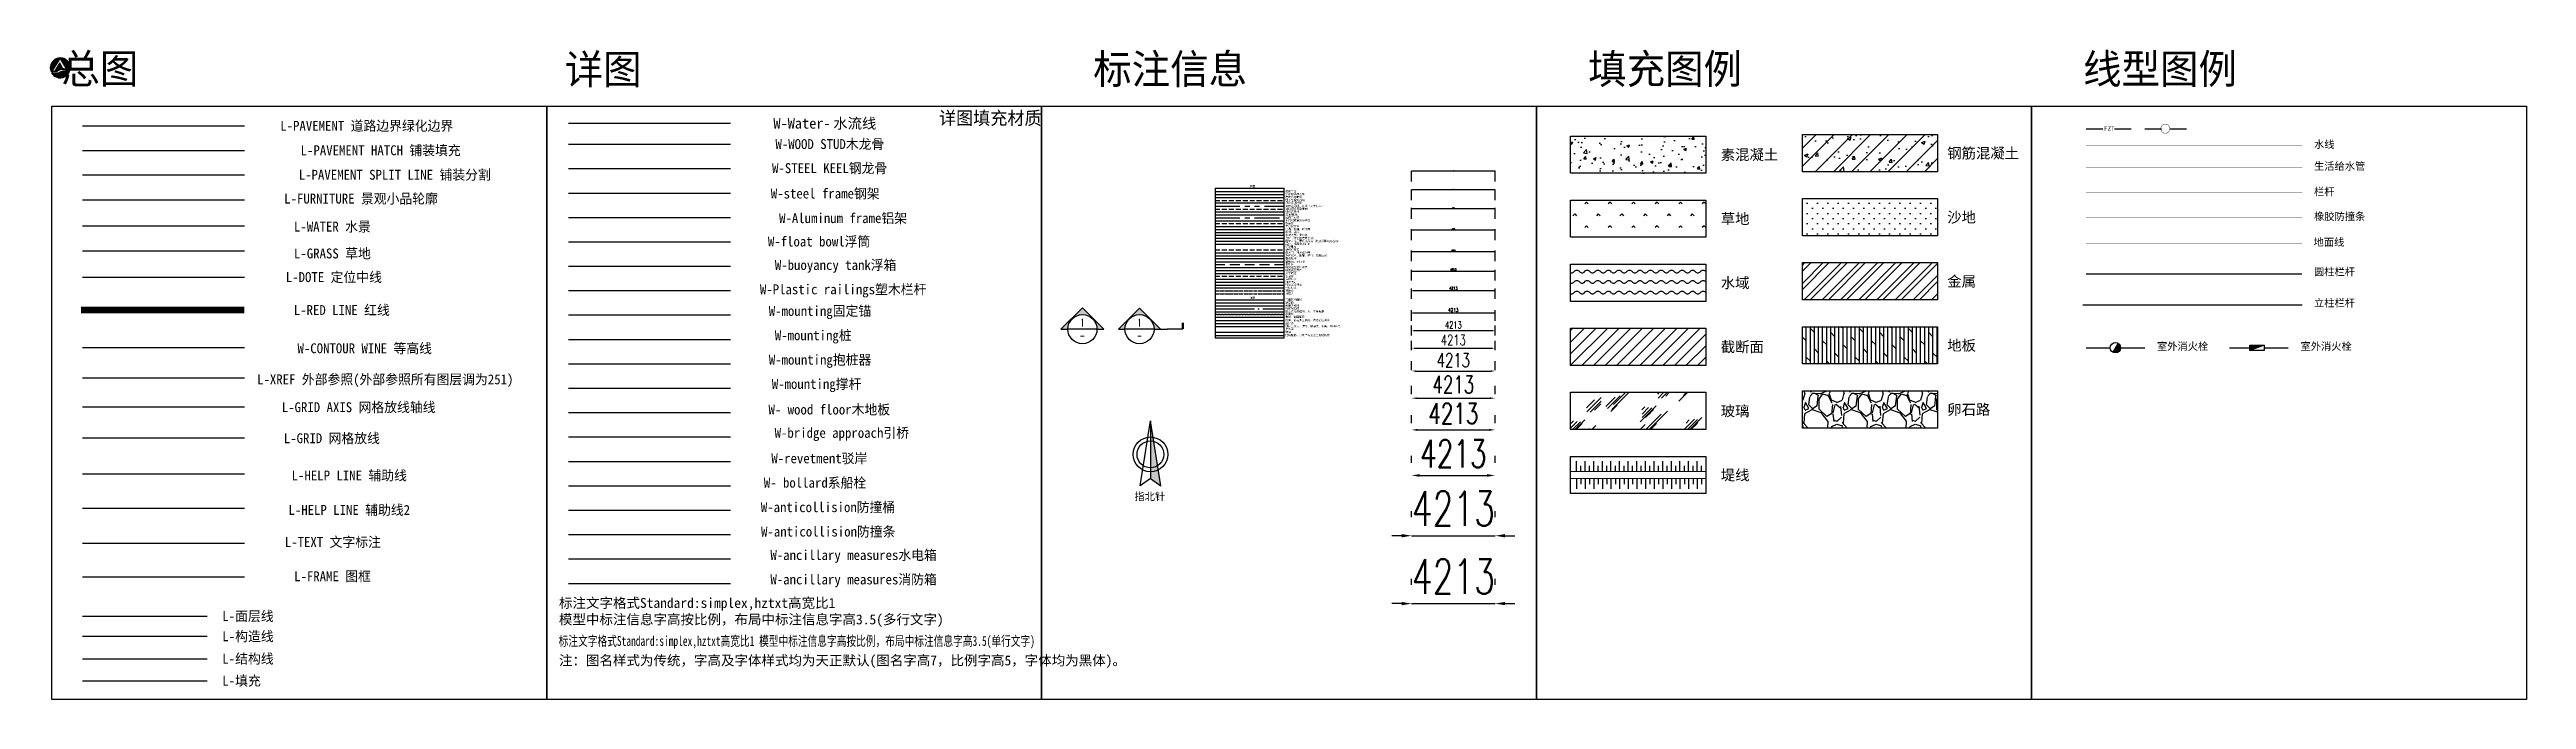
# Model space of a CAD drawing. Extents: x 140753 to 369320, y 91222 to 396627.
# Drawn here: x 244209 to 369320, y 363767 to 396627 of the extents above; entities that cross this region are included whole.
import ezdxf
from ezdxf.enums import TextEntityAlignment as Align
from ezdxf.lldxf.tags import DXFTag

# ---------------------------------------------------------------- set-up
doc = ezdxf.new("R2010")
doc.units = 0
doc.header["$LTSCALE"] = 1000
for name, pattern in [('-6_350_HOLE$0$DASH', [0.35, 0.25, -0.1]), ('ACAD_ISO10W100', [18, 12, -3, 0, -3]), ('ACAD_ISO12W100', [22, 12, -3, 0.5, -3, 0.5, -3]), ('CENTER', [2, 1.25, -0.25, 0.25, -0.25]), ('DASH', [0.35, 0.25, -0.1]), ('DASHED', [0.75, 0.5, -0.25]), ('DOTE', [2.42, 2, -0.2, 0.02, -0.2]), ('PHANTOM', [2.5, 1.25, -0.25, 0.25, -0.25, 0.25, -0.25]), ('YZLG02', [0.494796, 0.39775, -0.000748, 0.096298])]:
    doc.linetypes.add(name, pattern=pattern)
for name, color, linetype in [('DIM_COOR', 3, 'Continuous'), ('DIM_ELEV', 3, 'Continuous'), ('DIM_IDEN', 3, 'Continuous'), ('DIM_SYMB', 3, 'Continuous'), ('L-Axis', 1, 'DOTE'), ('L-B.NO.', 2, 'Continuous'), ('L-Bldg', 8, 'Continuous'), ('L-Center', 1, 'CENTER'), ('L-Contour', 8, 'DASH'), ('L-CONTOUR_LINE等高线', 252, 'DASH'), ('L-ContourText', 53, 'Continuous'), ('L-DIMLINEAR标注', 3, 'Continuous'), ('L-DOTE定位中线', 1, 'DOTE'), ('L-ExtendedLine', 8, 'DASH'), ('L-Finished lamps', 2, 'Continuous'), ('L-Finished product', 13, 'Continuous'), ('L-Fireroad', 3, 'DASH'), ('L-Floor', 6, 'Continuous'), ('L-FRAME图框', 3, 'Continuous'), ('L-Furniture', 2, 'Continuous'), ('L-FURNITURE景观小品轮廓', 6, 'Continuous'), ('L-Glass', 144, 'Continuous'), ('L-GRASS草地', 252, 'Continuous'), ('L-Grid', 8, 'DOTE'), ('L-Grid1', 1, 'DOTE'), ('L-GRID_AXIS网格放线轴线', 1, 'Continuous'), ('L-GRID网格放线', 252, '-6_350_HOLE$0$DASH'), ('L-Gully', 144, 'Continuous'), ('L-Hardware', 210, 'Continuous'), ('L-Hatch', 8, 'Continuous'), ('L-Hatch1', 9, 'Continuous'), ('L-HELP_LINE辅助线1', 4, 'Continuous'), ('L-HELP_LINE辅助线2', 94, 'Continuous'), ('L-Index', 3, 'DASHED'), ('L-Limit', 1, 'PHANTOM'), ('L-Look line', 9, 'Continuous'), ('L-Look line1', 11, 'Continuous'), ('L-Objective View', 8, 'Continuous'), ('L-Outline', 6, 'Continuous'), ('L-pa', 3, 'Continuous'), ('L-Parking', 30, 'DASH'), ('L-Pave', 4, 'Continuous'), ('L-Pave1', 31, 'Continuous'), ('L-Pavement', 30, 'Continuous'), ('L-PAVEMENT_HATCH铺装填充', 251, 'Continuous'), ('L-PAVEMENT_SPLIT_LINE铺装分割', 23, 'Continuous'), ('L-PAVEMENT道路边界绿化边界', 2, 'Continuous'), ('L-Pool', 5, 'Continuous'), ('L-Pool1', 150, 'Continuous'), ('L-Railing', 2, 'Continuous'), ('L-Rebar', 1, 'Continuous'), ('L-RED_LINE红线', 1, 'ACAD_ISO12W100'), ('L-Section', 4, 'Continuous'), ('L-Slope line', 1, 'DASH'), ('L-Step', 15, 'Continuous'), ('L-Stone', 9, 'Continuous'), ('L-Structure', 50, 'Continuous'), ('L-Style Index', 2, 'Continuous'), ('L-TEXT文字标注', 7, 'Continuous'), ('L-Ugoutline', 6, 'DASH'), ('L-Wall', 5, 'Continuous'), ('L-Water', 150, 'Continuous'), ('L-Waterproofer', 210, 'Continuous'), ('L-WATER水景', 5, 'Continuous'), ('L-XREF', 7, 'Continuous'), ('L-XREF外部参照', 251, 'Continuous'), ('L-填充', 251, 'Continuous'), ('L-构造线', 6, 'Continuous'), ('L-结构线', 7, 'Continuous'), ('L-面层线', 4, 'Continuous'), ('PUB_DIM', 3, 'Continuous'), ('PUB_TEXT', 7, 'Continuous'), ('W- bollard系船栓', 4, 'Continuous'), ('W-_ANTICOLLISION防撞措施', 121, 'Continuous'), ('W-ALUMINUM_FRAME铝架', 30, 'Continuous'), ('W-ancillary measures附属措施', 1, 'Continuous'), ('W-bridge approach引桥', 4, 'Continuous'), ('W-FLOAT_BOWL浮筒', 253, 'Continuous'), ('W-MOUNTING固定方式', 5, 'Continuous'), ('W-PLASTIC_RAILINGS塑木栏杆', 6, 'Continuous'), ('W-REVETMENT驳岸', 251, 'Continuous'), ('W-STEEL_FRAME钢架', 3, 'Continuous'), ('W-STEEL_KEEL钢龙骨', 5, 'Continuous'), ('W-Water-水流线', 140, 'Continuous'), ('W-WOOD_FLOOR木地板', 30, 'Continuous'), ('W-WOOD_STUD木龙骨', 25, 'Continuous')]:
    doc.layers.add(name, color=color, linetype=linetype)
doc.layers.add('L-Auxiliary Line', color=1, linetype='Continuous', plot=False)
doc.styles.add('_TCH_LABEL', font='COMPLEX', dxfattribs={"bigfont": 'GBCBIG'})
doc.styles.get("Standard").update_dxf_attribs({"font": ''})
doc.styles.add('STANDARD_T3', font='simplex.shx', dxfattribs={"width": 0.7, "bigfont": 'gbcbig.shx'})
doc.styles.get('Standard').set_extended_font_data('SimSun')
doc.linetypes.add('FH1_LINE', pattern='A,1,-0.2,["X",Standard,S=0.2,R=0,X=-0.1,Y=-0.1],-0.2', length=1.4)
tags = doc.linetypes.add('WATER', pattern='A,0.846724,-0.142068,["W",Standard,S=0.227848,R=0,X=0,Y=-0.091208],-0.270951,0.846724', length=2.106467).pattern_tags.tags
tags[6] = DXFTag(74, 10)
tags = doc.linetypes.add('圆柱', pattern='A,0.771756,["○",Standard,S=0.388453,R=0,X=0,Y=-0.189694],0.074968,-0.412197,0.848646', length=2.107567).pattern_tags.tags
tags[4] = DXFTag(74, 10)
tags = doc.linetypes.add('地面03', pattern='A,0.094454,["/",Standard,S=0.075949,R=0,X=0,Y=-0.082208],0.044951,-0.007099,0.139405', length=0.285909).pattern_tags.tags
tags[4] = DXFTag(74, 10)
tags = doc.linetypes.add('栏杆', pattern='A,0.846724,-0.059034,["LG",Standard,S=0.227848,R=0,X=0,Y=-0.091208],-0.353985,0.846724', length=2.106467).pattern_tags.tags
tags[6] = DXFTag(74, 10)
tags = doc.linetypes.add('栏杆立柱(fei)', pattern='A,0.846724,-0.142068,["LG",Standard,S=0.227848,R=0,X=0,Y=-0.091208],-0.270951,0.846724', length=2.106467).pattern_tags.tags
tags[6] = DXFTag(74, 10)
tags = doc.linetypes.add('橡胶防撞条', pattern='A,0.846724,-0.059034,["FZT",Standard,S=0.227848,R=0,X=0,Y=-0.091208],-0.531868,0.846724', length=2.28435).pattern_tags.tags
tags[6] = DXFTag(74, 10)
tags = doc.linetypes.add('生活给水管', pattern='A,0.846724,-0.142068,["J",Standard,S=0.227848,R=0,X=0,Y=-0.091208],-0.270951,0.846724', length=2.106467).pattern_tags.tags
tags[6] = DXFTag(74, 10)
tags = doc.linetypes.add('立柱栏杆', pattern='A,0.771756,["□",Standard,S=0.388453,R=0,X=0,Y=-0.189694],0.074968,-0.412197,0.848646', length=2.107567).pattern_tags.tags
tags[4] = DXFTag(74, 10)
doc.dimstyles.new('W&&1', dxfattribs={"dimtxt": 3.5, "dimasz": 1, "dimexe": 2.5, "dimexo": 3, "dimgap": 1, "dimtad": 1, "dimdec": 0, "dimzin": 0, "dimdsep": 46, "dimtxsty": 'STANDARD_T3', "dimcen": 0.09, "dimclrd": 1, "dimclre": 1, "dimclrt": 7, "dimazin": 2, "dimtfac": 1, "dimtdec": 0, "dimtix": 1, "dimtmove": 2, "dimatfit": 3, "dimfxl": 0, "dimtolj": 1, "dimtzin": 0, "dimarcsym": 0})
doc.dimstyles.new('W&&10', dxfattribs={"dimtxt": 35, "dimasz": 10, "dimexe": 25, "dimexo": 30, "dimgap": 10, "dimtad": 1, "dimdec": 0, "dimzin": 0, "dimdsep": 46, "dimtxsty": 'STANDARD_T3', "dimcen": 0.09, "dimclrd": 1, "dimclre": 1, "dimclrt": 7, "dimazin": 2, "dimtfac": 1, "dimtdec": 0, "dimtix": 1, "dimtmove": 2, "dimatfit": 3, "dimfxl": 0, "dimtolj": 1, "dimtzin": 0, "dimarcsym": 0})
doc.dimstyles.new('W&&100', dxfattribs={"dimtxt": 350, "dimasz": 100, "dimexe": 250, "dimexo": 300, "dimgap": 100, "dimtad": 1, "dimdec": 0, "dimzin": 0, "dimdsep": 46, "dimtxsty": 'STANDARD_T3', "dimcen": 0.09, "dimclrd": 1, "dimclre": 1, "dimclrt": 7, "dimazin": 2, "dimtfac": 1, "dimtdec": 0, "dimtix": 1, "dimtmove": 2, "dimatfit": 3, "dimfxl": 0, "dimtolj": 1, "dimtzin": 0, "dimarcsym": 0})
doc.dimstyles.new('W&&15', dxfattribs={"dimtxt": 52.5, "dimasz": 15, "dimexe": 37.5, "dimexo": 45, "dimgap": 15, "dimtad": 1, "dimdec": 0, "dimzin": 0, "dimdsep": 46, "dimtxsty": 'STANDARD_T3', "dimcen": 0.09, "dimclrd": 1, "dimclre": 1, "dimclrt": 7, "dimazin": 2, "dimtfac": 1, "dimtdec": 0, "dimtix": 1, "dimtmove": 2, "dimatfit": 3, "dimfxl": 0, "dimtolj": 1, "dimtzin": 0, "dimarcsym": 0})
doc.dimstyles.new('W&&150', dxfattribs={"dimtxt": 525, "dimasz": 150, "dimexe": 375, "dimexo": 450, "dimgap": 150, "dimtad": 1, "dimdec": 0, "dimzin": 0, "dimdsep": 46, "dimtxsty": 'STANDARD_T3', "dimcen": 0.09, "dimclrd": 1, "dimclre": 1, "dimclrt": 7, "dimazin": 2, "dimtfac": 1, "dimtdec": 0, "dimtix": 1, "dimtmove": 2, "dimatfit": 3, "dimfxl": 0, "dimtolj": 1, "dimtzin": 0, "dimarcsym": 0})
doc.dimstyles.new('W&&20', dxfattribs={"dimtxt": 70, "dimasz": 20, "dimexe": 50, "dimexo": 60, "dimgap": 20, "dimtad": 1, "dimdec": 0, "dimzin": 0, "dimdsep": 46, "dimtxsty": 'STANDARD_T3', "dimcen": 0.09, "dimclrd": 1, "dimclre": 1, "dimclrt": 7, "dimazin": 2, "dimtfac": 1, "dimtdec": 0, "dimtix": 1, "dimtmove": 2, "dimatfit": 3, "dimfxl": 0, "dimtolj": 1, "dimtzin": 0, "dimarcsym": 0})
doc.dimstyles.new('W&&200', dxfattribs={"dimtxt": 700, "dimasz": 200, "dimexe": 500, "dimexo": 600, "dimgap": 200, "dimtad": 1, "dimdec": 0, "dimzin": 0, "dimdsep": 46, "dimtxsty": 'STANDARD_T3', "dimcen": 0.09, "dimclrd": 1, "dimclre": 1, "dimclrt": 7, "dimazin": 2, "dimtfac": 1, "dimtdec": 0, "dimtix": 1, "dimtmove": 2, "dimatfit": 3, "dimfxl": 0, "dimtolj": 1, "dimtzin": 0, "dimarcsym": 0})
doc.dimstyles.new('W&&250', dxfattribs={"dimtxt": 875, "dimasz": 250, "dimexe": 625, "dimexo": 750, "dimgap": 250, "dimtad": 1, "dimdec": 0, "dimzin": 0, "dimdsep": 46, "dimtxsty": 'STANDARD_T3', "dimcen": 0.09, "dimclrd": 1, "dimclre": 1, "dimclrt": 7, "dimazin": 2, "dimtfac": 1, "dimtdec": 0, "dimtix": 1, "dimtmove": 2, "dimatfit": 3, "dimfxl": 0, "dimtolj": 1, "dimtzin": 0, "dimarcsym": 0})
doc.dimstyles.new('W&&30', dxfattribs={"dimtxt": 105, "dimasz": 30, "dimexe": 75, "dimexo": 90, "dimgap": 30, "dimtad": 1, "dimdec": 0, "dimzin": 0, "dimdsep": 46, "dimtxsty": 'STANDARD_T3', "dimcen": 0.09, "dimclrd": 1, "dimclre": 1, "dimclrt": 7, "dimazin": 2, "dimtfac": 1, "dimtdec": 0, "dimtix": 1, "dimtmove": 2, "dimatfit": 3, "dimfxl": 0, "dimtolj": 1, "dimtzin": 0, "dimarcsym": 0})
doc.dimstyles.new('W&&300', dxfattribs={"dimtxt": 1050, "dimasz": 300, "dimexe": 750, "dimexo": 900, "dimgap": 300, "dimtad": 1, "dimdec": 0, "dimzin": 0, "dimdsep": 46, "dimtxsty": 'STANDARD_T3', "dimcen": 0.09, "dimclrd": 1, "dimclre": 1, "dimclrt": 7, "dimazin": 2, "dimtfac": 1, "dimtdec": 0, "dimtix": 1, "dimtmove": 2, "dimatfit": 3, "dimfxl": 0, "dimtolj": 1, "dimtzin": 0, "dimarcsym": 0})
doc.dimstyles.new('W&&40', dxfattribs={"dimtxt": 140, "dimasz": 40, "dimexe": 100, "dimexo": 120, "dimgap": 40, "dimtad": 1, "dimdec": 0, "dimzin": 0, "dimdsep": 46, "dimtxsty": 'STANDARD_T3', "dimcen": 0.09, "dimclrd": 1, "dimclre": 1, "dimclrt": 7, "dimazin": 2, "dimtfac": 1, "dimtdec": 0, "dimtix": 1, "dimtmove": 2, "dimatfit": 3, "dimfxl": 0, "dimtolj": 1, "dimtzin": 0, "dimarcsym": 0})
doc.dimstyles.new('W&&400', dxfattribs={"dimtxt": 1400, "dimasz": 400, "dimexe": 1000, "dimexo": 1200, "dimgap": 400, "dimtad": 1, "dimdec": 0, "dimzin": 0, "dimdsep": 46, "dimtxsty": 'STANDARD_T3', "dimcen": 0.09, "dimclrd": 1, "dimclre": 1, "dimclrt": 7, "dimazin": 2, "dimtfac": 1, "dimtdec": 0, "dimtix": 1, "dimtmove": 2, "dimatfit": 3, "dimfxl": 0, "dimtolj": 1, "dimtzin": 0, "dimarcsym": 0})
doc.dimstyles.new('W&&5', dxfattribs={"dimtxt": 17.5, "dimasz": 5, "dimexe": 12.5, "dimexo": 15, "dimgap": 5, "dimtad": 1, "dimdec": 0, "dimzin": 0, "dimdsep": 46, "dimtxsty": 'STANDARD_T3', "dimcen": 0.09, "dimclrd": 1, "dimclre": 1, "dimclrt": 7, "dimazin": 2, "dimtfac": 1, "dimtdec": 0, "dimtix": 1, "dimtmove": 2, "dimatfit": 3, "dimfxl": 0, "dimtolj": 1, "dimtzin": 0, "dimarcsym": 0})
doc.dimstyles.new('W&&50', dxfattribs={"dimtxt": 175, "dimasz": 50, "dimexe": 125, "dimexo": 150, "dimgap": 50, "dimtad": 1, "dimdec": 0, "dimzin": 0, "dimdsep": 46, "dimtxsty": 'STANDARD_T3', "dimcen": 0.09, "dimclrd": 1, "dimclre": 1, "dimclrt": 7, "dimazin": 2, "dimtfac": 1, "dimtdec": 0, "dimtix": 1, "dimtmove": 2, "dimatfit": 3, "dimfxl": 0, "dimtolj": 1, "dimtzin": 0, "dimarcsym": 0})
doc.dimstyles.new('W&&500', dxfattribs={"dimtxt": 1750, "dimasz": 500, "dimexe": 1250, "dimexo": 1500, "dimgap": 500, "dimtad": 1, "dimdec": 0, "dimzin": 0, "dimdsep": 46, "dimtxsty": 'STANDARD_T3', "dimcen": 0.09, "dimclrd": 1, "dimclre": 1, "dimclrt": 7, "dimazin": 2, "dimtfac": 1, "dimtdec": 0, "dimtix": 1, "dimtmove": 2, "dimatfit": 3, "dimfxl": 0, "dimtolj": 1, "dimtzin": 0, "dimarcsym": 0})

msp = doc.modelspace()

# ---------------------------------------------------------------- texts
at = {"linetype": 'YZLG02'}
msp.add_text('○', height=388.5, dxfattribs=at).set_placement((350811.9, 392418.5))
for s, p in [('总图', (304827.4, 389664.8)), ('详图', (304827.4, 384016.4))]:
    msp.add_text(s, height=99.29).set_placement(p)
at = {"layer": 'DIM_COOR'}
msp.add_text('坐标标注', height=99.29, dxfattribs=at).set_placement((306630.8, 384534))
at = {"layer": 'DIM_ELEV'}
msp.add_text('高程标注', height=99.29, dxfattribs=at).set_placement((306630.8, 384976.7))
at = {"layer": 'DIM_IDEN', "color": 7, "style": '_TCH_LABEL'}
for p, p2 in [((296295.2, 382624.5), (296463.9, 382624.5)), ((299177.6, 382624.5), (299346.3, 382624.5))]:
    msp.add_text('1', height=393.7, dxfattribs=at).set_placement(p, p2, align=Align.FIT)
at = {"layer": 'DIM_IDEN', "color": 7, "style": '_TCH_LABEL', "width": 0.777778}
for p, p2 in [((296251.6, 381969.9), (296507.5, 381969.9)), ((299134, 381969.9), (299389.9, 381969.9))]:
    msp.add_text('-', height=383.8, dxfattribs=at).set_placement(p, p2, align=Align.FIT)
at = {"layer": 'L-Auxiliary Line'}
msp.add_text('辅助线，不打印', height=100, dxfattribs=at).set_placement((306630.8, 385849.5))
at = {"layer": 'L-Axis'}
msp.add_text('构筑物轴线', height=100, dxfattribs=at).set_placement((306630.8, 383483))
at = {"layer": 'L-B.NO.'}
msp.add_text('建筑楼号或名称', height=100, dxfattribs=at).set_placement((306630.8, 389259.9))
at = {"layer": 'L-Bldg'}
msp.add_text('建筑平面', height=100, dxfattribs=at).set_placement((306630.8, 389398.7))
at = {"layer": 'L-Center'}
msp.add_text('道路中心线', height=100, dxfattribs=at).set_placement((306630.8, 388084.3))
at = {"layer": 'L-Contour'}
msp.add_text('等高线', height=99.29, dxfattribs=at).set_placement((306630.8, 387789.2))
at = {"layer": 'L-CONTOUR_LINE等高线', "ltscale": 3, "width": 0.95}
msp.add_text('W-CONTOUR WINE 等高线', height=500, dxfattribs=at).set_placement((260128.1, 381532), align=Align.MIDDLE)
at = {"layer": 'L-ContourText'}
msp.add_text('等高线文字', height=100, dxfattribs=at).set_placement((306630.8, 387640.2))
at = {"layer": 'L-DIMLINEAR标注', "width": 0.95}
msp.add_text('L-FRAME 图框', height=500, dxfattribs=at).set_placement((258501.5, 370006.1), align=Align.MIDDLE)
at = {"layer": 'L-DOTE定位中线', "linetype": 'DOTE', "ltscale": 3, "width": 0.95}
msp.add_text('L-DOTE 定位中线', height=500, dxfattribs=at).set_placement((258570.6, 385132.1), align=Align.MIDDLE)
at = {"layer": 'L-ExtendedLine'}
msp.add_text('延长线', height=99.29, dxfattribs=at).set_placement((306630.8, 382728))
at = {"layer": 'L-Finished lamps'}
msp.add_text('成品选型灯具', height=100, dxfattribs=at).set_placement((306630.8, 385419.4))
at = {"layer": 'L-Finished product'}
msp.add_text('成品选型室外家具', height=100, dxfattribs=at).set_placement((306630.8, 385571.9))
at = {"layer": 'L-Fireroad'}
msp.add_text('消防道路与登高面', height=100, dxfattribs=at).set_placement((306630.8, 388527))
at = {"layer": 'L-Floor'}
msp.add_text('立面图地面线', height=100, dxfattribs=at).set_placement((306630.8, 383931.6))
at = {"layer": 'L-Furniture'}
msp.add_text('棚架立柱、景观小品等（轮廓投影线用虚线）', height=100, dxfattribs=at).set_placement((306630.8, 386892.6))
at = {"layer": 'L-FURNITURE景观小品轮廓', "width": 0.95}
msp.add_text('L-FURNITURE 景观小品轮廓', height=500, dxfattribs=at).set_placement((259942.9, 389099.1), align=Align.MIDDLE)
at = {"layer": 'L-Glass'}
msp.add_text('玻璃', height=99.29, dxfattribs=at).set_placement((306630.8, 382297.2))
at = {"layer": 'L-GRASS草地', "width": 0.95}
msp.add_text('L-GRASS 草地', height=500, dxfattribs=at).set_placement((258496.3, 386325.5), align=Align.MIDDLE)
at = {"layer": 'L-Grid'}
msp.add_text('网格小', height=99.29, dxfattribs=at).set_placement((306630.8, 384386.5))
at = {"layer": 'L-Grid1'}
msp.add_text('网格大', height=99.29, dxfattribs=at).set_placement((306630.8, 384244.8))
at = {"layer": 'L-GRID_AXIS网格放线轴线', "width": 0.95}
msp.add_text('L-GRID AXIS 网格放线轴线', height=500, dxfattribs=at).set_placement((259821.1, 378552.4), align=Align.MIDDLE)
at = {"layer": 'L-GRID网格放线', "ltscale": 10, "width": 0.95}
msp.add_text('L-GRID 网格放线', height=500, dxfattribs=at).set_placement((258468.8, 376983.5), align=Align.MIDDLE)
at = {"layer": 'L-Gully'}
msp.add_text('雨水口，排水边沟等', height=100, dxfattribs=at).set_placement((306630.8, 386313.5))
at = {"layer": 'L-Hardware'}
msp.add_text('钢材、铁艺、螺母、玻璃夹、水管、预埋件等', height=100, dxfattribs=at).set_placement((306630.8, 382583.6))
at = {"layer": 'L-Hatch'}
msp.add_text('铺装填充', height=99.29, dxfattribs=at).set_placement((306630.8, 384817.9))
at = {"layer": 'L-Hatch1'}
msp.add_text('铺装区分填充', height=100, dxfattribs=at).set_placement((306630.8, 384681.6))
at = {"layer": 'L-HELP_LINE辅助线1', "width": 0.95}
msp.add_text('L-HELP LINE 辅助线', height=500, dxfattribs=at).set_placement((259347.7, 375101.5), align=Align.MIDDLE)
at = {"layer": 'L-HELP_LINE辅助线2', "width": 0.95}
msp.add_text('L-HELP LINE 辅助线2', height=500, dxfattribs=at).set_placement((259347.7, 373360.7), align=Align.MIDDLE)
at = {"layer": 'L-Index'}
msp.add_text('索引框', height=99.29, dxfattribs=at).set_placement((306630.8, 385714.5))
at = {"layer": 'L-Limit'}
msp.add_text('工作范围线、红线（文字标注）', height=100, dxfattribs=at).set_placement((306630.8, 388663.3))
at = {"layer": 'L-Look line'}
msp.add_text('看线，剖面图用', height=100, dxfattribs=at).set_placement((306630.8, 383058))
at = {"layer": 'L-Look line1'}
msp.add_text('剖面，前后多立面用，表达前后关系', height=100, dxfattribs=at).set_placement((306630.8, 382896.7))
at = {"layer": 'L-Objective View'}
msp.add_text('剖立面用的植物、人、车等配景', height=100, dxfattribs=at).set_placement((306630.8, 383335.5))
at = {"layer": 'L-Outline'}
msp.add_text('建筑外轮廓线', height=100, dxfattribs=at).set_placement((306630.8, 389112.3))
at = {"layer": 'L-pa'}
msp.add_text('绿化、水面文字标识', height=100, dxfattribs=at).set_placement((306630.8, 386745))
at = {"layer": 'L-Parking'}
msp.add_text('划线停车位', height=100, dxfattribs=at).set_placement((306630.8, 386461.1))
at = {"layer": 'L-Pave'}
msp.add_text('铺装边界线', height=100, dxfattribs=at).set_placement((306630.8, 388379.4))
at = {"layer": 'L-Pave1'}
for s, height, p in [('立道牙', 99.29, (306630.8, 388231.9)), ('草地', 100, (306950.6, 388231.9)), ('&', 102.9, (307169.2, 388231.9))]:
    msp.add_text(s, height=height, dxfattribs=at).set_placement(p)
at = {"layer": 'L-Pavement'}
msp.add_text('不同材质铺装分界线', height=100, dxfattribs=at).set_placement((306630.8, 387936.7))
at = {"layer": 'L-PAVEMENT_HATCH铺装填充', "width": 0.95}
msp.add_text('L-PAVEMENT HATCH 铺装填充', height=500, dxfattribs=at).set_placement((260934.3, 391540.1), align=Align.MIDDLE)
at = {"layer": 'L-PAVEMENT_SPLIT_LINE铺装分割', "width": 0.95}
msp.add_text('L-PAVEMENT SPLIT LINE 铺装分割', height=500, dxfattribs=at).set_placement((261647.6, 390303.3), align=Align.MIDDLE)
at = {"layer": 'L-PAVEMENT道路边界绿化边界', "width": 0.95}
msp.add_text('L-PAVEMENT 道路边界绿化边界', height=500, dxfattribs=at).set_placement((260231.3, 392776.9), align=Align.MIDDLE)
at = {"layer": 'L-Pool'}
msp.add_text('水域、驳岸', height=100, dxfattribs=at).set_placement((306630.8, 387346.5))
at = {"layer": 'L-Pool1'}
msp.add_text('水域内部，叠水等', height=100, dxfattribs=at).set_placement((306630.8, 387198.9))
at = {"layer": 'L-Railing'}
msp.add_text('景观栏杆', height=99.29, dxfattribs=at).set_placement((306630.8, 386004.8))
at = {"layer": 'L-Rebar'}
msp.add_text('结构配筋，小项目需要自己配结构用', height=100, dxfattribs=at).set_placement((306630.8, 382136))
at = {"layer": 'L-RED_LINE红线', "linetype": 'ACAD_ISO10W100', "width": 0.95}
msp.add_text('L-RED LINE 红线', height=500, dxfattribs=at).set_placement((258971.3, 383466.7), align=Align.MIDDLE)
at = {"layer": 'L-Section'}
msp.add_text('剖立面', height=99.29, dxfattribs=at).set_placement((306630.8, 383784))
at = {"layer": 'L-Slope line'}
msp.add_text('变坡线', height=99.29, dxfattribs=at).set_placement((306630.8, 385113.5))
at = {"layer": 'L-Step'}
msp.add_text('台阶（不包括建筑台阶）', height=100, dxfattribs=at).set_placement((306630.8, 387040.1))
at = {"layer": 'L-Stone'}
msp.add_text('造型景石', height=99.29, dxfattribs=at).set_placement((306630.8, 386608.7))
at = {"layer": 'L-Structure'}
msp.add_text('剖面内部线', height=100, dxfattribs=at).set_placement((306630.8, 383627.7))
at = {"layer": 'L-Style Index'}
msp.add_text('多种驳岸、围墙、栏杆，线型区分', height=100, dxfattribs=at).set_placement((306630.8, 386166))
at = {"layer": 'L-TEXT文字标注', "width": 0.95}
for s, height, p in [('总图', 1500, (246751.4, 395680.1)), ('标注信息', 1500, (300811.8, 395672.2)), ('填充图例', 1500, (325811.8, 395672.2)), ('线型图例', 1500, (350811.8, 395672.2)), ('详图', 1500, (272171.9, 395652.5)), ('详图填充材质', 666.67, (291725.8, 393172.5)), ('L-TEXT 文字标注', 500, (258519.3, 371742.4))]:
    msp.add_text(s, height=height, dxfattribs=at).set_placement(p, align=Align.MIDDLE)
at = {"layer": 'L-TEXT文字标注', "width": 0.7}
msp.add_text('标注文字格式Standard:simplex,hztxt高宽比1 模型中标注信息字高按比例，布局中标注信息字高3.5(单行文字)', height=500, dxfattribs=at).set_placement((269925.7, 366477.4))
at = {"layer": 'L-TEXT文字标注', "insert": (269939.5, 368899), "char_height": 500, "width": 37770.777, "attachment_point": 1}
msp.add_mtext('标注文字格式Standard:simplex,hztxt高宽比1\\P模型中标注信息字高按比例，布局中标注信息字高3.5(多行文字)', dxfattribs=at)
at = {"layer": 'L-TEXT文字标注', "insert": (269939.5, 365991.7), "char_height": 500, "attachment_point": 1}
msp.add_mtext('注：图名样式为传统，字高及字体样式均为天正默认(图名字高7，比例字高5，字体均为黑体)。', dxfattribs=at)
at = {"layer": 'L-Ugoutline'}
msp.add_text('地下车库轮廓线', height=100, dxfattribs=at).set_placement((306630.8, 388964.8))
at = {"layer": 'L-Wall'}
msp.add_text('景墙、挡墙、树池等', height=100, dxfattribs=at).set_placement((306630.8, 387492.7))
at = {"layer": 'L-Water'}
msp.add_text('水面线', height=99.29, dxfattribs=at).set_placement((306630.8, 383201.6))
at = {"layer": 'L-Waterproofer'}
msp.add_text('防水层', height=99.29, dxfattribs=at).set_placement((306630.8, 382449.7))
at = {"layer": 'L-WATER水景', "width": 0.95}
msp.add_text('L-WATER 水景', height=500, dxfattribs=at).set_placement((258496.3, 387681.3), align=Align.MIDDLE)
at = {"layer": 'L-XREF'}
msp.add_text('外部参照图形', height=100, dxfattribs=at).set_placement((306630.8, 388830.9))
at = {"layer": 'L-XREF外部参照', "width": 0.95}
msp.add_text('L-XREF 外部参照(外部参照所有图层调为251)', height=500, dxfattribs=at).set_placement((261166, 379924.2), align=Align.MIDDLE)
at = {"layer": 'L-填充', "width": 0.95}
msp.add_text('L-填充', height=500, dxfattribs=at).set_placement((252938.5, 364714.1), align=Align.MIDDLE_LEFT)
at = {"layer": 'L-构造线', "width": 0.95}
msp.add_text('L-构造线', height=500, dxfattribs=at).set_placement((252938.5, 366963.7), align=Align.MIDDLE_LEFT)
at = {"layer": 'L-结构线', "width": 0.95}
msp.add_text('L-结构线', height=500, dxfattribs=at).set_placement((252938.5, 365829.3), align=Align.MIDDLE_LEFT)
at = {"layer": 'L-面层线', "width": 0.95}
msp.add_text('L-面层线', height=500, dxfattribs=at).set_placement((252938.5, 367982.7), align=Align.MIDDLE_LEFT)
at = {"layer": 'PUB_TEXT'}
for s, height, p in [('素混凝土', 531.65, (328623.4, 391043.1)), ('钢筋混凝土', 531.65, (340063.1, 391118.6)), ('草地', 531.65, (328623.4, 387804)), ('沙地', 531.65, (340063.1, 387879.4)), ('文字标注', 99.29, (306630.8, 385271.8)), ('水域', 531.65, (328623.4, 384564.8)), ('金属', 531.65, (340063.1, 384640.3)), ('截断面', 531.65, (328623.4, 381325.7)), ('地板', 531.65, (340063.1, 381401.1)), ('室外消火栓', 379.75, (350655.7, 381433.2)), ('室外消火栓', 379.75, (357905.9, 381433.2)), ('玻璃', 531.65, (328623.4, 378086.5)), ('卵石路', 531.65, (340063.1, 378162)), ('堤线', 531.65, (328623.4, 374847.4)), ('指北针', 379.75, (299009, 373839.8))]:
    msp.add_text(s, height=height, dxfattribs=at).set_placement(p)
at = {"layer": 'PUB_TEXT', "linetype": 'FH1_LINE'}
msp.add_text('FZT', height=227.85, dxfattribs=at).set_placement((347981.1, 392517))
at = {"layer": 'PUB_TEXT', "linetype": 'WATER'}
for s, p in [('水线', (358588.5, 391642.4)), ('生活给水管', (358588.5, 390537.4)), ('栏杆', (358588.5, 389253.5)), ('橡胶防撞条', (358588.5, 387995.8)), ('地面线', (358565.6, 386697.9)), ('圆柱栏杆', (358588.5, 385197.9)), ('立柱栏杆', (358588.5, 383625))]:
    msp.add_text(s, height=379.75, dxfattribs=at).set_placement(p)
at = {"layer": 'W- bollard系船栓', "width": 0.95}
msp.add_text('W- bollard系船栓', height=500, dxfattribs=at).set_placement((282873.8, 374734.1), align=Align.MIDDLE)
at = {"layer": 'W-_ANTICOLLISION防撞措施', "width": 0.95}
for s, p in [('W-anticollision防撞桶', (283531.4, 373500.8)), ('W-anticollision防撞条', (283541.9, 372267.5))]:
    msp.add_text(s, height=500, dxfattribs=at).set_placement(p, align=Align.MIDDLE)
at = {"layer": 'W-ALUMINUM_FRAME铝架', "color": 4, "width": 0.95}
msp.add_text('W-Aluminum frame铝架', height=500, dxfattribs=at).set_placement((284291.6, 388109.7), align=Align.MIDDLE)
at = {"layer": 'W-ancillary measures附属措施', "width": 0.95}
for s, p in [('W-ancillary measures水电箱', (284823.3, 371034.1)), ('W-ancillary measures消防箱', (284823.3, 369800.8))]:
    msp.add_text(s, height=500, dxfattribs=at).set_placement(p, align=Align.MIDDLE)
at = {"layer": 'W-bridge approach引桥', "width": 0.95}
msp.add_text('W-bridge approach引桥', height=500, dxfattribs=at).set_placement((284228.5, 377200.8), align=Align.MIDDLE)
at = {"layer": 'W-FLOAT_BOWL浮筒', "width": 0.95}
for s, p in [('W-float bowl浮筒', (283078.9, 386930.7)), ('W-buoyancy tank浮箱', (283915.8, 385697.3))]:
    msp.add_text(s, height=500, dxfattribs=at).set_placement(p, align=Align.MIDDLE)
at = {"layer": 'W-MOUNTING固定方式', "width": 0.95}
for s, p in [('W-mounting固定锚', (283123.4, 383367.5)), ('W-mounting桩', (282782.9, 382134.1)), ('W-mounting抱桩器', (283128.6, 380900.8)), ('W-mounting撑杆', (282953.1, 379675.1))]:
    msp.add_text(s, height=500, dxfattribs=at).set_placement(p, align=Align.MIDDLE)
at = {"layer": 'W-PLASTIC_RAILINGS塑木栏杆', "width": 0.95}
msp.add_text('W-Plastic railings塑木栏杆', height=500, dxfattribs=at).set_placement((284294.1, 384457.2), align=Align.MIDDLE)
at = {"layer": 'W-REVETMENT驳岸', "width": 0.95}
msp.add_text('W-revetment驳岸', height=500, dxfattribs=at).set_placement((283092.3, 375967.5), align=Align.MIDDLE)
at = {"layer": 'W-STEEL_FRAME钢架', "width": 0.95}
msp.add_text('W-steel frame钢架', height=500, dxfattribs=at).set_placement((283386.9, 389355), align=Align.MIDDLE)
at = {"layer": 'W-STEEL_KEEL钢龙骨', "color": 5, "width": 0.95}
msp.add_text('W-STEEL KEEL钢龙骨', height=500, dxfattribs=at).set_placement((283613.1, 390636.4), align=Align.MIDDLE)
at = {"layer": 'W-Water-水流线'}
for s, p in [('W-Water-', (280770.7, 392627.5)), ('水流线', (283795.1, 392627.5))]:
    msp.add_text(s, height=531.65, dxfattribs=at).set_placement(p)
at = {"layer": 'W-WOOD_FLOOR木地板', "width": 0.95}
msp.add_text('W- wood floor木地板', height=500, dxfattribs=at).set_placement((283594.9, 378434.1), align=Align.MIDDLE)
at = {"layer": 'W-WOOD_STUD木龙骨', "width": 0.95}
msp.add_text('W-WOOD STUD木龙骨', height=500, dxfattribs=at).set_placement((283624.4, 391854.6), align=Align.MIDDLE)

# ---------------------------------------------------------------- blocks, each defined once
blk = doc.blocks.new('*D11')
at = {"layer": 'Defpoints', "color": 0, "transparency": 16777216}
for p in [(317223, 385417), (313010, 384863), (317223, 384863)]:
    blk.add_point(p, dxfattribs=at)
at = {"layer": 'PUB_DIM', "color": 1, "lineweight": -2, "transparency": 16777216}
for p, q in [((313010, 384953), (313010, 385492)), ((313040, 385417), (317193, 385417)), ((317223, 384953), (317223, 385492))]:
    blk.add_line(p, q, dxfattribs=at)
at = {"layer": 'PUB_DIM', "color": 1, "transparency": 16777216}
for points in [[(313040, 385422), (313040, 385412), (313010, 385417)], [(317193, 385422), (317193, 385412), (317223, 385417)]]:
    blk.add_solid(points, dxfattribs=at)
at = {"layer": 'PUB_DIM', "color": 7, "transparency": 16777216, "insert": (315116, 385500), "char_height": 105, "attachment_point": 5, "style": 'STANDARD_T3'}
blk.add_mtext('\\A1;4213', dxfattribs=at)
blk = doc.blocks.new('*D12')
at = {"layer": 'Defpoints', "color": 0, "transparency": 16777216}
for p in [(313010, 385862), (317223, 386416), (317223, 385862)]:
    blk.add_point(p, dxfattribs=at)
at = {"layer": 'PUB_DIM', "color": 1, "lineweight": -2, "transparency": 16777216}
for p, q in [((313010, 385922), (313010, 386466)), ((313030, 386416), (317203, 386416)), ((317223, 385922), (317223, 386466))]:
    blk.add_line(p, q, dxfattribs=at)
at = {"layer": 'PUB_DIM', "color": 1, "transparency": 16777216}
for points in [[(313030, 386419), (313030, 386413), (313010, 386416)], [(317203, 386419), (317203, 386413), (317223, 386416)]]:
    blk.add_solid(points, dxfattribs=at)
at = {"layer": 'PUB_DIM', "color": 7, "transparency": 16777216, "insert": (315116, 386471), "char_height": 70, "attachment_point": 5, "style": 'STANDARD_T3'}
blk.add_mtext('\\A1;4213', dxfattribs=at)
blk = doc.blocks.new('*D13')
at = {"layer": 'Defpoints', "color": 0, "transparency": 16777216}
for p in [(313010, 386949), (317223, 387503), (317223, 386949)]:
    blk.add_point(p, dxfattribs=at)
at = {"layer": 'PUB_DIM', "color": 1, "lineweight": -2, "transparency": 16777216}
for p, q in [((313010, 386994), (313010, 387541)), ((313025, 387503), (317208, 387503)), ((317223, 386994), (317223, 387541))]:
    blk.add_line(p, q, dxfattribs=at)
at = {"layer": 'PUB_DIM', "color": 1, "transparency": 16777216}
for points in [[(313025, 387506), (313025, 387501), (313010, 387503)], [(317208, 387506), (317208, 387501), (317223, 387503)]]:
    blk.add_solid(points, dxfattribs=at)
at = {"layer": 'PUB_DIM', "color": 7, "transparency": 16777216, "insert": (315116, 387544), "char_height": 52.5, "attachment_point": 5, "style": 'STANDARD_T3'}
blk.add_mtext('\\A1;4213', dxfattribs=at)
blk = doc.blocks.new('*D14')
at = {"layer": 'Defpoints', "color": 0, "transparency": 16777216}
for p in [(313010, 388036), (317223, 388590), (317223, 388036)]:
    blk.add_point(p, dxfattribs=at)
at = {"layer": 'PUB_DIM', "color": 1, "lineweight": -2, "transparency": 16777216}
for p, q in [((313010, 388066), (313010, 388615)), ((313020, 388590), (317213, 388590)), ((317223, 388066), (317223, 388615))]:
    blk.add_line(p, q, dxfattribs=at)
at = {"layer": 'PUB_DIM', "color": 1, "transparency": 16777216}
for points in [[(313020, 388592), (313020, 388589), (313010, 388590)], [(317213, 388592), (317213, 388589), (317223, 388590)]]:
    blk.add_solid(points, dxfattribs=at)
at = {"layer": 'PUB_DIM', "color": 7, "transparency": 16777216, "insert": (315116, 388618), "char_height": 35, "attachment_point": 5, "style": 'STANDARD_T3'}
blk.add_mtext('\\A1;4213', dxfattribs=at)
blk = doc.blocks.new('*D15')
at = {"layer": 'Defpoints', "color": 0, "transparency": 16777216}
for p in [(317223, 389545), (313010, 388991), (317223, 388991)]:
    blk.add_point(p, dxfattribs=at)
at = {"layer": 'PUB_DIM', "color": 1, "lineweight": -2, "transparency": 16777216}
for p, q in [((313010, 389006), (313010, 389557)), ((313015, 389545), (317218, 389545)), ((317223, 389006), (317223, 389557))]:
    blk.add_line(p, q, dxfattribs=at)
at = {"layer": 'PUB_DIM', "color": 1, "transparency": 16777216}
for points in [[(313015, 389545), (313015, 389544), (313010, 389545)], [(317218, 389545), (317218, 389544), (317223, 389545)]]:
    blk.add_solid(points, dxfattribs=at)
at = {"layer": 'PUB_DIM', "color": 7, "transparency": 16777216, "insert": (315116, 389558), "char_height": 17.5, "attachment_point": 5, "style": 'STANDARD_T3'}
blk.add_mtext('\\A1;4213', dxfattribs=at)
blk = doc.blocks.new('*D16')
at = {"layer": 'Defpoints', "color": 0, "transparency": 16777216}
for p in [(317223, 390499), (313010, 389945), (317223, 389945)]:
    blk.add_point(p, dxfattribs=at)
at = {"layer": 'PUB_DIM', "color": 1, "lineweight": -2, "transparency": 16777216}
for p, q in [((313010, 389948), (313010, 390501)), ((313011, 390499), (317222, 390499)), ((317223, 389948), (317223, 390501))]:
    blk.add_line(p, q, dxfattribs=at)
at = {"layer": 'PUB_DIM', "color": 1, "transparency": 16777216}
for points in [[(313011, 390499), (313011, 390499), (313010, 390499)], [(317222, 390499), (317222, 390499), (317223, 390499)]]:
    blk.add_solid(points, dxfattribs=at)
at = {"layer": 'PUB_DIM', "color": 7, "transparency": 16777216, "insert": (315116, 390501), "char_height": 3.5, "attachment_point": 5, "style": 'STANDARD_T3'}
blk.add_mtext('\\A1;4213', dxfattribs=at)
blk = doc.blocks.new('*D17')
at = {"layer": 'Defpoints', "color": 0, "transparency": 16777216}
for p in [(317223, 384449), (313010, 383895), (317223, 383895)]:
    blk.add_point(p, dxfattribs=at)
at = {"layer": 'PUB_DIM', "color": 1, "lineweight": -2, "transparency": 16777216}
for p, q in [((313010, 384015), (313010, 384549)), ((313050, 384449), (317183, 384449)), ((317223, 384015), (317223, 384549))]:
    blk.add_line(p, q, dxfattribs=at)
at = {"layer": 'PUB_DIM', "color": 1, "transparency": 16777216}
for points in [[(313050, 384455), (313050, 384442), (313010, 384449)], [(317183, 384455), (317183, 384442), (317223, 384449)]]:
    blk.add_solid(points, dxfattribs=at)
at = {"layer": 'PUB_DIM', "color": 7, "transparency": 16777216, "insert": (315116, 384559), "char_height": 140, "attachment_point": 5, "style": 'STANDARD_T3'}
blk.add_mtext('\\A1;4213', dxfattribs=at)
blk = doc.blocks.new('*D18')
at = {"layer": 'Defpoints', "color": 0, "transparency": 16777216}
for p in [(317223, 383322), (313010, 382768), (317223, 382768)]:
    blk.add_point(p, dxfattribs=at)
at = {"layer": 'PUB_DIM', "color": 1, "lineweight": -2, "transparency": 16777216}
for p, q in [((313010, 382918), (313010, 383447)), ((313060, 383322), (317173, 383322)), ((317223, 382918), (317223, 383447))]:
    blk.add_line(p, q, dxfattribs=at)
at = {"layer": 'PUB_DIM', "color": 1, "transparency": 16777216}
for points in [[(313060, 383330), (313060, 383314), (313010, 383322)], [(317173, 383330), (317173, 383314), (317223, 383322)]]:
    blk.add_solid(points, dxfattribs=at)
at = {"layer": 'PUB_DIM', "color": 7, "transparency": 16777216, "insert": (315116, 383460), "char_height": 175, "attachment_point": 5, "style": 'STANDARD_T3'}
blk.add_mtext('\\A1;4213', dxfattribs=at)
blk = doc.blocks.new('*D19')
at = {"layer": 'Defpoints', "color": 0, "transparency": 16777216}
for p in [(313010, 381867), (317223, 382421), (317223, 381867)]:
    blk.add_point(p, dxfattribs=at)
at = {"layer": 'PUB_DIM', "color": 1, "lineweight": -2, "transparency": 16777216}
for p, q in [((313010, 382167), (313010, 382671)), ((313110, 382421), (317123, 382421)), ((317223, 382167), (317223, 382671))]:
    blk.add_line(p, q, dxfattribs=at)
at = {"layer": 'PUB_DIM', "color": 1, "transparency": 16777216}
for points in [[(313110, 382438), (313110, 382404), (313010, 382421)], [(317123, 382438), (317123, 382404), (317223, 382421)]]:
    blk.add_solid(points, dxfattribs=at)
at = {"layer": 'PUB_DIM', "color": 7, "transparency": 16777216, "insert": (315116, 382696), "char_height": 350, "attachment_point": 5, "style": 'STANDARD_T3'}
blk.add_mtext('\\A1;4213', dxfattribs=at)
blk = doc.blocks.new('*D20')
at = {"layer": 'Defpoints', "color": 0, "transparency": 16777216}
for p in [(313010, 380974), (317223, 381528), (317223, 380974)]:
    blk.add_point(p, dxfattribs=at)
at = {"layer": 'PUB_DIM', "color": 1, "lineweight": -2, "transparency": 16777216}
for p, q in [((313010, 381424), (313010, 381903)), ((317223, 381424), (317223, 381903)), ((313160, 381528), (317073, 381528))]:
    blk.add_line(p, q, dxfattribs=at)
at = {"layer": 'PUB_DIM', "color": 1, "transparency": 16777216}
for points in [[(313160, 381553), (313160, 381503), (313010, 381528)], [(317073, 381553), (317073, 381503), (317223, 381528)]]:
    blk.add_solid(points, dxfattribs=at)
at = {"layer": 'PUB_DIM', "color": 7, "transparency": 16777216, "insert": (315116, 381940), "char_height": 525, "attachment_point": 5, "style": 'STANDARD_T3'}
blk.add_mtext('\\A1;4213', dxfattribs=at)
blk = doc.blocks.new('*D21')
at = {"layer": 'Defpoints', "color": 0, "transparency": 16777216}
for p in [(317223, 380373), (313010, 379819), (317223, 379819)]:
    blk.add_point(p, dxfattribs=at)
at = {"layer": 'PUB_DIM', "color": 1, "lineweight": -2, "transparency": 16777216}
for p, q in [((313010, 380419), (313010, 380873)), ((313210, 380373), (317023, 380373)), ((317223, 380419), (317223, 380873))]:
    blk.add_line(p, q, dxfattribs=at)
at = {"layer": 'PUB_DIM', "color": 1, "transparency": 16777216}
for points in [[(313210, 380406), (313210, 380339), (313010, 380373)], [(317023, 380406), (317023, 380339), (317223, 380373)]]:
    blk.add_solid(points, dxfattribs=at)
at = {"layer": 'PUB_DIM', "color": 7, "transparency": 16777216, "insert": (315116, 380923), "char_height": 700, "attachment_point": 5, "style": 'STANDARD_T3'}
blk.add_mtext('\\A1;4213', dxfattribs=at)
blk = doc.blocks.new('*D22')
at = {"layer": 'Defpoints', "color": 0, "transparency": 16777216}
for p in [(313010, 378446), (317223, 379000), (317223, 378446)]:
    blk.add_point(p, dxfattribs=at)
at = {"layer": 'PUB_DIM', "color": 1, "lineweight": -2, "transparency": 16777216}
for p, q in [((313010, 379196), (313010, 379625)), ((317223, 379196), (317223, 379625)), ((313260, 379000), (316973, 379000))]:
    blk.add_line(p, q, dxfattribs=at)
at = {"layer": 'PUB_DIM', "color": 1, "transparency": 16777216}
for points in [[(313260, 379042), (313260, 378959), (313010, 379000)], [(316973, 379042), (316973, 378959), (317223, 379000)]]:
    blk.add_solid(points, dxfattribs=at)
at = {"layer": 'PUB_DIM', "color": 7, "transparency": 16777216, "insert": (315116, 379688), "char_height": 875, "attachment_point": 5, "style": 'STANDARD_T3'}
blk.add_mtext('\\A1;4213', dxfattribs=at)
blk = doc.blocks.new('*D23')
at = {"layer": 'Defpoints', "color": 0, "transparency": 16777216}
for p in [(313010, 376842), (317223, 377396), (317223, 376842)]:
    blk.add_point(p, dxfattribs=at)
at = {"layer": 'PUB_DIM', "color": 1, "lineweight": -2, "transparency": 16777216}
for p, q in [((313010, 377742), (313010, 378146)), ((317223, 377742), (317223, 378146)), ((313310, 377396), (316923, 377396))]:
    blk.add_line(p, q, dxfattribs=at)
at = {"layer": 'PUB_DIM', "color": 1, "transparency": 16777216}
for points in [[(313310, 377446), (313310, 377346), (313010, 377396)], [(316923, 377446), (316923, 377346), (317223, 377396)]]:
    blk.add_solid(points, dxfattribs=at)
at = {"layer": 'PUB_DIM', "color": 7, "transparency": 16777216, "insert": (315116, 378221), "char_height": 1050, "attachment_point": 5, "style": 'STANDARD_T3'}
blk.add_mtext('\\A1;4213', dxfattribs=at)
blk = doc.blocks.new('*D24')
at = {"layer": 'Defpoints', "color": 0, "transparency": 16777216}
for p in [(313010, 374539), (317223, 375093), (317223, 374539)]:
    blk.add_point(p, dxfattribs=at)
at = {"layer": 'PUB_DIM', "color": 1, "lineweight": -2, "transparency": 16777216}
for p, q in [((313010, 375739), (313010, 376093)), ((317223, 375739), (317223, 376093)), ((313410, 375093), (316823, 375093))]:
    blk.add_line(p, q, dxfattribs=at)
at = {"layer": 'PUB_DIM', "color": 1, "transparency": 16777216}
for points in [[(313410, 375160), (313410, 375027), (313010, 375093)], [(316823, 375160), (316823, 375027), (317223, 375093)]]:
    blk.add_solid(points, dxfattribs=at)
at = {"layer": 'PUB_DIM', "color": 7, "transparency": 16777216, "insert": (315116, 376193), "char_height": 1400, "attachment_point": 5, "style": 'STANDARD_T3'}
blk.add_mtext('\\A1;4213', dxfattribs=at)
blk = doc.blocks.new('*D25')
at = {"layer": 'Defpoints', "color": 0, "transparency": 16777216}
for p in [(317223, 372045), (313010, 371491), (317223, 371491)]:
    blk.add_point(p, dxfattribs=at)
at = {"layer": 'PUB_DIM', "color": 1, "lineweight": -2, "transparency": 16777216}
for p, q in [((313010, 372991), (313010, 373295)), ((317223, 372991), (317223, 373295)), ((312510, 372045), (312010, 372045)), ((313010, 372045), (317223, 372045)), ((317723, 372045), (318223, 372045))]:
    blk.add_line(p, q, dxfattribs=at)
at = {"layer": 'PUB_DIM', "color": 1, "transparency": 16777216}
for points in [[(312510, 372129), (312510, 371962), (313010, 372045)], [(317723, 372129), (317723, 371962), (317223, 372045)]]:
    blk.add_solid(points, dxfattribs=at)
at = {"layer": 'PUB_DIM', "color": 7, "transparency": 16777216, "insert": (315116, 373420), "char_height": 1750, "attachment_point": 5, "style": 'STANDARD_T3'}
blk.add_mtext('\\A1;4213', dxfattribs=at)
blk = doc.blocks.new('*D26')
at = {"layer": 'Defpoints', "color": 0, "transparency": 16777216}
for p in [(313010, 368061), (317223, 368615), (317223, 368061)]:
    blk.add_point(p, dxfattribs=at)
at = {"layer": 'PUB_DIM', "color": 1, "lineweight": -2, "transparency": 16777216}
for p, q in [((313010, 369561), (313010, 369865)), ((317223, 369561), (317223, 369865)), ((312510, 368615), (312010, 368615)), ((313010, 368615), (317223, 368615)), ((317723, 368615), (318223, 368615))]:
    blk.add_line(p, q, dxfattribs=at)
at = {"layer": 'PUB_DIM', "color": 1, "transparency": 16777216}
for points in [[(312510, 368699), (312510, 368532), (313010, 368615)], [(317723, 368699), (317723, 368532), (317223, 368615)]]:
    blk.add_solid(points, dxfattribs=at)
at = {"layer": 'PUB_DIM', "color": 7, "transparency": 16777216, "insert": (315116, 369990), "char_height": 1750, "attachment_point": 5, "style": 'STANDARD_T3'}
blk.add_mtext('\\A1;4213', dxfattribs=at)
blk = doc.blocks.new('LOGO')
h = blk.add_hatch(color=140)
h.dxf.hatch_style = 1
h.paths.add_polyline_path([(-4.8, -1.5, 0.294083), (-1.4, -1.5, -0.363756), (4.6, -2, 1.450144)])
h.paths.add_polyline_path([(0, 4.8), (3.3, -0.9, 0.101723), (1.3, -0.4), (-0.3, 2.7), (-3, -1.7, -0.081837), (-4.1, -1.6)], flags=16)
h = blk.add_hatch(color=174)
h.paths.add_polyline_path([(3.8, -3.3, 0.064571), (4.5, -2.2, 0.296692), (0.5, -1.7, -0.04264), (-1.8, -2.6, -0.209747), (-4.4, -2.4, 0.179915), (-1.8, -4.7, 0.169783), (0.3, -4, -0.05744), (1.8, -3.3, -0.214092)])
h.paths.add_polyline_path([(0.8, -3, -0.084014), (-1.4, -3.9, -0.271733), (-3.4, -3.4, 0.071966), (-2.1, -3.4, 0.098278), (-0.2, -2.8, -0.072406), (1, -2.1, -0.088156), (2.6, -1.9, -0.181988), (4, -2.5, 0.206106)], flags=16)
blk.add_hatch(color=174).paths.add_polyline_path([(3.5, -3.6, 0.189728), (1.3, -4.2, -0.126537), (-1, -4.9, 0.245013)])
for points in [[(-4.8, -1.5, 0.294083), (-1.4, -1.5, -0.363756), (4.6, -2, 1.450144)], [(-4.1, -1.6), (0, 4.8), (3.3, -0.9, 0.101723), (1.3, -0.4), (-0.3, 2.7), (-3, -1.7, -0.081837)]]:
    blk.add_lwpolyline(points, format="xyb", close=True)
for points in [[(-4.4, -2.4, 0.209747), (-1.8, -2.6, 0.04264), (0.5, -1.7, -0.296692), (4.5, -2.2)], [(-3.4, -3.4, 0.071966), (-2.1, -3.4, 0.098278), (-0.2, -2.8, -0.072406), (1, -2.1, -0.088156), (2.6, -1.9, -0.181988), (4, -2.5, 0.206106), (0.8, -3, -0.084014), (-1.4, -3.9, -0.271733), (-3.4, -3.4)], [(-1.8, -4.7, 0.169783), (0.3, -4, -0.05744), (1.8, -3.3, -0.214092), (3.8, -3.3, -0.214092)], [(-1, -4.9, 0.126537), (1.3, -4.2, -0.189728), (3.5, -3.6, -0.189728)]]:
    blk.add_lwpolyline(points, format="xyb")
for start, end in [(208.4706, 249.2676), (258.5751, 313.6432), (318.8384, 333.6165)]:
    blk.add_arc((0, 0), 5, start, end)
blk = doc.blocks.new('*U10')
blk.add_hatch(color=256).paths.add_polyline_path([(0, 11.5), (-11.5, 0), (-8, 0, -1), (8, 0), (11.5, 0)])
blk.add_lwpolyline([(0, 11.5), (-11.5, 0), (-8, 0, -1), (8, 0), (11.5, 0), (0, 11.5)], format="xyb", close=True)
for points in [[(8, 0), (15.3, 0)], [(21.3, 0), (15.3, 0)], [(23.9, 0), (18.7, 0)]]:
    blk.add_lwpolyline(points)
at = {"const_width": 1.31}
blk.add_lwpolyline([(23.9, 0), (23.9, 3.5)], dxfattribs=at)
blk = doc.blocks.new('*U9')
blk.add_hatch(color=256).paths.add_polyline_path([(0, 11.8), (-11.8, 0), (-8, 0, -1), (8, 0), (11.8, 0)])
blk.add_lwpolyline([(0, 11.8), (-11.8, 0), (-8, 0, -1), (8, 0), (11.8, 0), (0, 11.8)], format="xyb", close=True)
blk = doc.blocks.new('$LinePat$波浪线')
at = {"color": 0}
for centre, start, end in [((150, -42), 201.672355, 338.327405), ((450, -161), 21.672355, 158.327405)]:
    blk.add_arc(centre, 161, start, end, dxfattribs=at)
blk = doc.blocks.new('$LinePat$防水层1')
at = {"color": 0}
blk.add_solid([(150, 0), (450, 0), (150, -100), (450, -100)], dxfattribs=at)
at = {"layer": 'Defpoints'}
for p in [(0, 0), (600, 0)]:
    blk.add_point(p, dxfattribs=at)
blk = doc.blocks.new('*U27')
for points in [[(-112, -262), (-112, 262)], [(112, -262), (112, 30)]]:
    blk.add_lwpolyline(points)
blk = doc.blocks.new('*U28')
at = {"color": 0, "linetype": 'ByBlock', "lineweight": -2, "transparency": 16777216}
for p in [(0, 0), (436, 0), (871, 0), (1307, 0), (1743, 0), (2178, 0), (2614, 0), (3050, 0), (3485, 0), (3921, 0), (4357, 0), (4793, 0), (5228, 0), (5664, 0), (6100, 0)]:
    blk.add_blockref('*U27', p, dxfattribs=at)
blk = doc.blocks.new('*U29')
for points in [[(-112, -262), (-112, 262)], [(112, -262), (112, 30)]]:
    blk.add_lwpolyline(points)
blk = doc.blocks.new('*U30')
at = {"color": 0, "linetype": 'ByBlock', "lineweight": -2, "transparency": 16777216}
for p in [(0, 0), (436, 0), (871, 0), (1307, 0), (1743, 0), (2178, 0), (2614, 0), (3050, 0), (3485, 0), (3921, 0), (4357, 0), (4793, 0), (5228, 0), (5664, 0), (6100, 0)]:
    blk.add_blockref('*U29', p, dxfattribs=at)

# ---------------------------------------------------------------- dimensions: what is measured, and where the dimension line sits
at = {"layer": 'PUB_DIM', "color": 0}
for p1, p2, dimstyle, picture, middle in [((313010, 389944.7), (317223, 389944.7), 'W&&1', '*D16', (315116.5, 390501.5)), ((313010, 388990.6), (317223, 388990.6), 'W&&5', '*D15', (315116.5, 389558.4)), ((313010, 388036.4), (317223, 388036.4), 'W&&10', '*D14', (315116.5, 388618)), ((313010, 386949.2), (317223, 386949.2), 'W&&15', '*D13', (315116.5, 387544.4)), ((313010, 385861.9), (317223, 385861.9), 'W&&20', '*D12', (315116.5, 386470.9)), ((313010, 384863.4), (317223, 384863.4), 'W&&30', '*D11', (315116.5, 385499.9)), ((313010, 383894.6), (317223, 383894.6), 'W&&40', '*D17', (315116.5, 384558.6)), ((313010, 382768.1), (317223, 382768.1), 'W&&50', '*D18', (315116.5, 383459.6)), ((313010, 381866.9), (317223, 381866.9), 'W&&100', '*D19', (315116.5, 382695.9)), ((313010, 380973.9), (317223, 380973.9), 'W&&150', '*D20', (315116.5, 381940.4)), ((313010, 379818.7), (317223, 379818.7), 'W&&200', '*D21', (315116.5, 380922.7)), ((313010, 378446.2), (317223, 378446.2), 'W&&250', '*D22', (315116.5, 379687.7)), ((313010, 376842.4), (317223, 376842.4), 'W&&300', '*D23', (315116.5, 378221.4)), ((313010, 374539.2), (317223, 374539.2), 'W&&400', '*D24', (315116.5, 376193.2)), ((313010, 371491.2), (317223, 371491.2), 'W&&500', '*D25', (315116.5, 373420.2)), ((313010, 368061.4), (317223, 368061.4), 'W&&500', '*D26', (315116.5, 369990.4))]:
    dim = msp.add_aligned_dim(p1=p1, p2=p2, distance=554, dimstyle=dimstyle, dxfattribs=at)
    dim.commit()
    dim.dimension.update_dxf_attribs({"geometry": picture, "text_midpoint": middle})

# ---------------------------------------------------------------- hatches: boundary and pattern name
h = msp.add_hatch()
h.set_pattern_fill('混凝土', color=256, scale=200)
h.set_pattern_definition([(50, (207673.4, 290063.2), (1434.52, -125.504), [150, -1650]), (355, (207673.4, 290063.2), (-277.503, 1504.384), [120, -1320]), (100.4514, (207792.9, 290052.8), (1157.019, 1378.879), [127.48, -1402.284]), (46.1842, (207673.4, 290463.2), (2134.482, -331.038), [225, -2475]), (96.6356, (207851.2, 290435.6), (1869.325, 1948.236), [191.22, -2103.426]), (351.1842, (207673.4, 290463.2), (1869.324, 1948.237), [180, -1980]), (21, (207873.4, 290363.2), (1193.814, -805.238), [150, -1650]), (326, (207873.4, 290363.2), (486.63, 1450.3), [120, -1320]), (71.4514, (207972.8, 290296.1), (1680.445, 645.061), [127.48, -1402.284]), (37.5, (207673.35, 290063.2), (24.3197, 665.7877), [0, -1304, 0, -1340, 0, -1325]), (7.5, (207673.35, 290063.2), (526.139, 788.8234), [0, -764, 0, -1274, 0, -505]), (327.5, (207227.35, 290063.2), (1067.6449, -45.1097), [0, -500, 0, -1560, 0, -2070]), (317.5, (207027.35, 290063.2), (1166.3723, 200.21), [0, -650, 0, -1036, 0, -1470])])
h.paths.add_polyline_path([(321038.2, 392253.3), (327865, 392253.3), (327865, 390370.8), (321038.2, 390370.8)])
h = msp.add_hatch()
h.set_pattern_fill('钢筋混凝土', color=256, scale=260)
h.set_pattern_definition([(45, (219384.36, 303095.24), (-459.6194, 459.6194), []), (50, (219384.4, 303095.2), (1864.876, -163.156), [195, -2145]), (355, (219384.4, 303095.2), (-360.753, 1955.7), [156, -1716]), (100.4514, (219539.8, 303081.6), (1504.124, 1792.543), [165.724, -1822.97]), (46.1842, (219384.4, 303615.2), (2774.827, -430.35), [292.5, -3217.5]), (96.6356, (219615.6, 303579.4), (2430.123, 2532.706), [248.587, -2734.454]), (351.1842, (219384.4, 303615.2), (2430.12, 2532.71), [234, -2574]), (21, (219644.4, 303485.2), (1551.958, -1046.809), [195, -2145]), (326, (219644.4, 303485.2), (632.62, 1885.39), [156, -1716]), (71.4514, (219773.7, 303398), (2184.579, 838.58), [165.724, -1822.97]), (37.5, (219384.36, 303095.24), (31.6156, 865.524), [0, -1695.2, 0, -1742, 0, -1722.5]), (7.5, (219384.4, 303095.2), (683.981, 1025.4705), [0, -993.2, 0, -1656.2, 0, -656.5]), (327.5, (218804.56, 303095.24), (1387.9383, -58.6427), [0, -650, 0, -2028, 0, -2691]), (317.5, (218544.6, 303095.2), (1516.284, 260.273), [0, -845, 0, -1346.8, 0, -1911])])
h.paths.add_polyline_path([(332749.2, 392328.7), (339576, 392328.7), (339576, 390446.3), (332749.2, 390446.3)])
h = msp.add_hatch()
h.set_pattern_fill('牧场', color=256, scale=200)
h.set_pattern_definition([(225, (207792.15, 290300.8), (594, -594), [126.0064, -714.0364]), (315, (207792.15, 290300.8), (594, 594), [126.0064, -714.0364])])
h.paths.add_polyline_path([(321038.2, 389014.1), (327865, 389014.1), (327865, 387131.7), (321038.2, 387131.7)])
h = msp.add_hatch()
h.set_pattern_fill('沙地', color=256, scale=260)
h.set_pattern_definition([(0, (207933.35, 290323.21), (260, 260), [0, -520])])
h.paths.add_polyline_path([(332749.2, 389089.6), (339576, 389089.6), (339576, 387207.1), (332749.2, 387207.1)])
h = msp.add_hatch()
h.set_pattern_fill('水域', color=256, scale=260)
h.set_pattern_definition([(0, (207673.35, 290063.2), (0, 532.2834), [66.5354, -465.748]), (26.56505, (207739.89, 290063.21), (532.28348, 5e-06), [74.3889, -1115.8331]), (333.43495, (208139.1, 290096.48), (532.28348, -2e-07), [74.3889, -1115.8331]), (45, (207806.42, 290096.5), (0, 532.2835), [94.0953, -658.6672]), (135, (208139.1, 290096.5), (-532.2835, 6e-14), [94.0953, -658.6672]), (26.56505, (207872.96, 290163.02), (532.28348, 5e-06), [74.3889, -1115.8331]), (333.43495, (208006.03, 290196.29), (532.28348, -2e-07), [74.3889, -1115.8331]), (0, (207939.5, 290196.3), (0, 532.2834), [66.5354, -465.748])])
h.paths.add_polyline_path([(321038.2, 385775), (327865, 385775), (327865, 383892.5), (321038.2, 383892.5)])
h = msp.add_hatch()
h.set_pattern_fill('金属', color=256, scale=260)
h.set_pattern_definition([(45, (207673.35, 290063.2), (-459.6194, 459.6194), []), (45, (207979.77, 290063.2), (-459.6194, 459.6194), [])])
h.paths.add_polyline_path([(332749.2, 385850.4), (339576, 385850.4), (339576, 383968), (332749.2, 383968)])
h = msp.add_hatch()
h.set_pattern_fill('ANSI31', color=256, scale=260)
h.set_pattern_definition([(45, (207673.35, 290063.2), (-291.8583, 291.8583), [])])
h.paths.add_polyline_path([(321038.2, 382535.8), (327865, 382535.8), (327865, 380653.4), (321038.2, 380653.4)])
h = msp.add_hatch()
h.set_pattern_fill('DOLMIT', color=256, scale=260, angle=90)
h.set_pattern_definition([(90, (207673.35, 290063.21), (-206.37294, 1e-14), []), (135, (207673.35, 290063.2), (-412.7456, -412.7456), [291.8555, -583.7104])])
h.paths.add_polyline_path([(332749.2, 382611.3), (339576, 382611.3), (339576, 380728.8), (332749.2, 380728.8)])
at = {"linetype": '地面03'}
h = msp.add_hatch(color=256, dxfattribs=at)
h.dxf.hatch_style = 1
h.paths.add_polyline_path([(348688.1, 381777.1), (348426, 381319.9, 0.57632816), (348820.5, 381548.5, 0.26877134)])
at = {"linetype": '栏杆立柱(fei)'}
h = msp.add_hatch(color=256, dxfattribs=at)
h.dxf.hatch_style = 1
h.paths.add_polyline_path([(355343.9, 381683.4), (355343.9, 381413.7), (356070.8, 381683.2)])
h = msp.add_hatch()
h.set_pattern_fill('玻璃2', color=256, scale=190)
h.set_pattern_definition([(45, (207901.4, 290177.2), (0, 2901.966), [1140, -684, 1140, -684, 456, -994.235]), (45, (207844.4, 290234.2), (0, 2901.966), [912, -1140, 684, -684, 798, -880.235]), (45, (207844.4, 290405.2), (0, 2901.966), [684, -1368, 456, -684, 1026, -880.235]), (45, (208015.4, 290234.2), (0, 2901.966), [684, -1368, 570, -2476.235]), (45, (208186.4, 290405.2), (0, 2901.966), [342, -1710, 228, -2818.235]), (45, (207901.4, 290690.2), (0, 2901.966), [228, -1710, 228, -912, 570, -1450.235]), (45, (208927.4, 290519.2), (0, 2901.966), [1140, -1710, 1368, -903.035]), (45, (208927.4, 290348.2), (0, 2901.966), [1596, -1140, 1710, -675.035]), (45, (209212.4, 290576.2), (0, -3224.407), [1140, -1596, 912, -1450.235]), (45, (209041.4, 290918.2), (0, 2901.966), [570, -2280, 684, -1564.235]), (45, (209383.4, 290747.2), (0, 2901.966), [456, -2280, 456, -1906.235])])
h.paths.add_polyline_path([(321038.2, 379296.7), (327865, 379296.7), (327865, 377414.2), (321038.2, 377414.2)])
h = msp.add_hatch()
h.set_pattern_fill('GRAVEL', color=256, scale=260, angle=90)
h.set_pattern_definition([(318.0128, (205692.15, 291489.68), (17830.82191, -15849.61347), [266.542, -26387.79]), (274.9697, (205890.27, 291311.37), (-1981.18602, 23774.43846), [457.396, -45282.12]), (222.5104, (205929.9, 290855.7), (21793.22129, 19811.98558), [322.516, -31929.066]), (357.2737, (206425.2, 290083.03), (-39623.98725, 1981.1914), [416.524, -41235.792]), (22.8337, (206841.25, 290063.21), (-23774.41352, -9906.028123), [408.435, -40435.044]), (87.2737, (207217.68, 290221.71), (-1981.1914, -39623.98725), [416.524, -41235.792]), (127.6942, (207237.49, 290637.76), (19811.98234, -25755.616272), [550.831, -54532.218]), (162.2553, (206900.684, 291073.63), (-43586.41264, 13868.42774), [520.042, -51484.134]), (211.4296, (206405.38, 291232.12), (-25755.569705, -15849.604084), [417.934, -41375.49]), (265.2364, (206048.77, 291014.19), (1981.1814, 21793.18288), [477.136, -23379.642]), (312.3974, (206009.144, 290538.7), (21793.171647, -23774.400715), [617.04, -61087.104]), (228.8141, (206445, 292044.41), (-11887.18171, -13868.39117), [210.604, -20849.868]), (261.4692, (206306.32, 291885.92), (3962.409984, 25755.560685), [400.672, -39666.588]), (315, (206246.9, 291489.7), (1981.199, -5e-13), [280.183, -2521.654]), (293.1986, (206009.14, 291351), (-3962.41737, 9906.0334), [150.884, -14937.468]), (21.8014, (206068.58, 291212.3), (-5943.6038, -1981.2014), [213.381, -10455.744]), (120.9638, (206266.7, 291291.56), (-3962.4031, 5943.5937), [346.57, -11205.714]), (251.5651, (206088.4, 291588.74), (1981.197, 3962.4018), [250.604, -6014.502]), (106.3895, (206068.58, 290063.21), (-5943.58764, 19812.01093), [351.069, -34755.864]), (160.3462, (205969.52, 290400.02), (21793.16918, -7924.77792), [294.527, -29158.116]), (23.1986, (205692.15, 291588.74), (-9906.0334, -3962.41737), [301.766, -14786.616]), (73.6105, (205969.52, 291707.61), (-5943.58764, -19812.01093), [351.069, -34755.864]), (69.444, (207296.92, 290063.21), (-3962.3952, -9906.0123), [338.547, -16588.806]), (24.7751, (207415.8, 290380.2), (-21793.18988, -9905.97691), [283.664, -28082.808]), (156.8014, (207673.35, 291608.55), (-9906.0334, 3962.41737), [301.766, -14786.616]), (107.354, (207395.98, 291727.42), (7924.78805, -25755.60139), [332.11, -32878.872]), (159.444, (207673.35, 290637.76), (9906.0123, -3962.3952), [169.274, -16758.144]), (191.3099, (207673.35, 291489.68), (-7924.7746, -1981.1902), [101.022, -10001.16]), (255.9638, (207574.3, 291469.87), (1981.1966, 5943.6042), [408.435, -7760.26]), (276.009, (207475.23, 291073.63), (-1981.195373, 19811.970785), [378.508, -37472.292]), (33.6901, (206445, 291291.56), (-3962.3962, -1981.2007), [285.733, -6857.588]), (83.1572, (206682.75, 291450.054), (3962.417746, 33680.41393), [498.854, -49386.48]), (150.9454, (206742.19, 291945.35), (13868.36694, -7924.78157), [203.976, -20193.732]), (180, (206563.9, 292044.4), (-1981.2, -1981.2), [118.872, -1862.328]), (210.2564, (207415.8, 291034), (13868.393, 7924.7832), [275.236, -27248.442]), (138.0128, (207178.05, 290895.32), (-17830.82191, 15849.61347), [533.086, -26121.264]), (90, (206781.8, 291252), (-1981.2, 1981.2), [515.112, -1466.088]), (55.3048, (206781.81, 291767.05), (-13868.40132, -19811.96567), [313.256, -31012.254]), (344.0546, (206960.12, 292024.6), (7924.8189, -1981.20505), [288.467, -14134.926]), (297.646, (207237.49, 291945.354), (19812.01246, -37642.78678), [469.673, -46497.75]), (265.4261, (207455.42, 291529.3), (-1981.190415, -25755.60593), [496.883, -49191.324]), (265.4261, (207455.42, 291529.3), (-1981.190415, -25755.60593), [496.883, -49191.324])])
h.paths.add_polyline_path([(332749.2, 379372.2), (339576, 379372.2), (339576, 377489.7), (332749.2, 377489.7)])
h = msp.add_hatch(color=256)
h.dxf.hatch_style = 1
h.paths.add_polyline_path([(299816.3, 377852.9), (299816.3, 374947), (300338.2, 374571.7)])

# ---------------------------------------------------------------- linework, layer by layer
msp.add_line((303079.2, 389615.9), (306562.6, 389615.9))
for points in [[(244319.6, 393766.6), (269319.6, 393766.6), (269319.6, 363766.6), (244319.6, 363766.6)], [(269319.6, 393766.6), (294319.6, 393766.6), (294319.6, 363766.6), (269319.6, 363766.6)], [(294319.6, 393766.6), (319319.6, 393766.6), (319319.6, 363766.6), (294319.6, 363766.6)], [(319319.6, 393766.6), (344319.6, 393766.6), (344319.6, 363766.6), (319319.6, 363766.6)], [(344319.6, 393766.6), (369319.6, 393766.6), (369319.6, 363766.6), (344319.6, 363766.6)], [(321038.2, 392253.3), (327865, 392253.3), (327865, 390370.8), (321038.2, 390370.8)], [(332749.2, 392328.7), (339576, 392328.7), (339576, 390446.3), (332749.2, 390446.3)], [(321038.2, 389014.1), (327865, 389014.1), (327865, 387131.7), (321038.2, 387131.7)], [(332749.2, 389089.6), (339576, 389089.6), (339576, 387207.1), (332749.2, 387207.1)], [(321038.2, 385775), (327865, 385775), (327865, 383892.5), (321038.2, 383892.5)], [(332749.2, 385850.4), (339576, 385850.4), (339576, 383968), (332749.2, 383968)], [(321038.2, 382535.8), (327865, 382535.8), (327865, 380653.4), (321038.2, 380653.4)], [(332749.2, 382611.3), (339576, 382611.3), (339576, 380728.8), (332749.2, 380728.8)], [(321038.2, 379296.7), (327865, 379296.7), (327865, 377414.2), (321038.2, 377414.2)], [(332749.2, 379372.2), (339576, 379372.2), (339576, 377489.7), (332749.2, 377489.7)], [(299816.3, 377852.9), (299816.3, 374947), (299294.5, 374571.7)], [(299816.3, 377852.9), (299816.3, 374947), (300338.2, 374571.7)], [(321038.2, 376057.6), (327865, 376057.6), (327865, 374175.1), (321038.2, 374175.1)]]:
    msp.add_lwpolyline(points, close=True)
at = {"linetype": 'WATER', "const_width": 20}
msp.add_lwpolyline([(347075.3, 391767.5), (358000.8, 391767.5)], dxfattribs=at)
at = {"linetype": 'FH1_LINE'}
for points in [[(347075.3, 392608.2), (347922, 392608.2)], [(348513, 392608.2), (349359.7, 392608.2)], [(350040.1, 392608.2), (350886.8, 392608.2)], [(351299, 392608.2), (352147.7, 392608.2)]]:
    msp.add_lwpolyline(points, dxfattribs=at)
at = {"linetype": '生活给水管', "const_width": 20}
msp.add_lwpolyline([(347075.3, 390662.5), (358000.8, 390662.5)], dxfattribs=at)
for points in [[(303079.2, 389615.9), (303079.2, 382048.8), (306562.6, 382048.8), (306562.6, 389615.9)], [(348688.1, 381777.1), (348426, 381319.9)]]:
    msp.add_lwpolyline(points)
at = {"linetype": '栏杆', "const_width": 20}
msp.add_lwpolyline([(347075.3, 389393.2), (358000.8, 389393.2)], dxfattribs=at)
at = {"linetype": '橡胶防撞条', "const_width": 20}
msp.add_lwpolyline([(347075.3, 388135.4), (358000.8, 388135.4)], dxfattribs=at)
at = {"linetype": '地面03', "ltscale": 5, "const_width": 5}
msp.add_lwpolyline([(347075.3, 386837.5), (357978, 386837.5)], dxfattribs=at)
at = {"linetype": '圆柱'}
msp.add_lwpolyline([(347075.3, 385293.6), (357978, 385293.6)], dxfattribs=at)
at = {"linetype": '立柱栏杆'}
msp.add_lwpolyline([(346915.3, 383720.7), (357988.4, 383720.7)], dxfattribs=at)
at = {"linetype": '栏杆立柱(fei)'}
msp.add_lwpolyline([(355343.9, 381683.4), (356070.8, 381683.2), (356070.8, 381413.5), (355343.9, 381413.7)], close=True, dxfattribs=at)
for points in [[(356070.8, 381683.2), (355343.9, 381413.7)], [(347075.3, 381548.5), (348293.6, 381548.5)], [(348820.5, 381548.5), (350038.8, 381548.5)], [(354325.6, 381548.5), (355343.9, 381548.5)], [(356070.8, 381548.5), (357289, 381548.5)]]:
    msp.add_lwpolyline(points, dxfattribs=at)
at = {"const_width": 50}
for points in [[(321038.2, 375295.8), (327865, 375295.8)], [(321038.2, 374936.9), (327865, 374936.9)]]:
    msp.add_lwpolyline(points, dxfattribs=at)
for centre, radius in [((348557, 381548.5), 263.5), ((299816.3, 376158.9), 878.2), ((299816.3, 376158.9), 678.2)]:
    msp.add_circle(centre, radius)
at = {"layer": 'DIM_COOR'}
msp.add_lwpolyline([(303079.2, 384570), (306562.6, 384570)], dxfattribs=at)
at = {"layer": 'DIM_ELEV'}
msp.add_lwpolyline([(303079.2, 385012.7), (306562.6, 385012.7)], dxfattribs=at)
at = {"layer": 'DIM_IDEN'}
for p, q in [((297114.9, 382489.8), (295644.3, 382489.8)), ((299997.2, 382489.8), (298526.6, 382489.8))]:
    msp.add_line(p, q, dxfattribs=at)
for centre in [(296379.6, 382489.8), (299261.9, 382489.8)]:
    msp.add_circle(centre, 735.3, dxfattribs=at)
at = {"layer": 'L-Auxiliary Line'}
msp.add_lwpolyline([(303079.2, 385885.5), (306562.6, 385885.5)], dxfattribs=at)
at = {"layer": 'L-Axis'}
msp.add_lwpolyline([(303079.2, 383519), (306562.6, 383519)], dxfattribs=at)
at = {"layer": 'L-B.NO.', "ltscale": 500}
msp.add_lwpolyline([(303079.2, 389295.9), (306562.6, 389295.9)], dxfattribs=at)
at = {"layer": 'L-Bldg'}
msp.add_lwpolyline([(303079.2, 389445.9), (306562.6, 389445.9)], dxfattribs=at)
at = {"layer": 'L-Center'}
msp.add_lwpolyline([(303079.2, 388120.3), (306562.6, 388120.3)], dxfattribs=at)
at = {"layer": 'L-Contour'}
msp.add_lwpolyline([(303079.2, 387825.2), (306562.6, 387825.2)], dxfattribs=at)
at = {"layer": 'L-CONTOUR_LINE等高线', "ltscale": 100}
msp.add_lwpolyline([(245879.7, 381566.7), (254051.8, 381566.7)], dxfattribs=at)
at = {"layer": 'L-ContourText'}
msp.add_lwpolyline([(303079.2, 387677.6), (306562.6, 387677.6)], dxfattribs=at)
at = {"layer": 'L-DOTE定位中线', "ltscale": 10}
msp.add_lwpolyline([(245879.7, 385121.8), (254051.8, 385121.8)], dxfattribs=at)
at = {"layer": 'L-ExtendedLine', "ltscale": 0.02}
msp.add_lwpolyline([(303079.2, 382775.2), (306562.6, 382775.2)], dxfattribs=at)
at = {"layer": 'L-Finished lamps'}
msp.add_lwpolyline([(303079.2, 385455.4), (306562.6, 385455.4)], dxfattribs=at)
at = {"layer": 'L-Finished product'}
msp.add_lwpolyline([(303079.2, 385607.9), (306562.6, 385607.9)], dxfattribs=at)
at = {"layer": 'L-Fireroad'}
msp.add_lwpolyline([(303079.2, 388563), (306562.6, 388563)], dxfattribs=at)
at = {"layer": 'L-Floor'}
msp.add_lwpolyline([(303079.2, 383967.6), (306562.6, 383967.6)], dxfattribs=at)
at = {"layer": 'L-FRAME图框'}
msp.add_lwpolyline([(245879.7, 369975.4), (254051.8, 369975.4)], dxfattribs=at)
at = {"layer": 'L-Furniture'}
msp.add_lwpolyline([(303079.2, 386939.8), (306562.6, 386939.8)], dxfattribs=at)
at = {"layer": 'L-FURNITURE景观小品轮廓'}
msp.add_lwpolyline([(245879.7, 389028.2), (254051.8, 389028.2)], dxfattribs=at)
at = {"layer": 'L-Glass'}
msp.add_lwpolyline([(303079.2, 382333.2), (306562.6, 382333.2)], dxfattribs=at)
at = {"layer": 'L-GRASS草地'}
msp.add_lwpolyline([(245879.7, 386452.9), (254051.8, 386452.9)], dxfattribs=at)
at = {"layer": 'L-Grid', "ltscale": 0.1}
msp.add_lwpolyline([(303079.2, 384422.5), (306562.6, 384422.5)], dxfattribs=at)
at = {"layer": 'L-Grid1', "ltscale": 0.1}
msp.add_lwpolyline([(303079.2, 384280.8), (306562.6, 384280.8)], dxfattribs=at)
at = {"layer": 'L-GRID_AXIS网格放线轴线'}
msp.add_lwpolyline([(245879.7, 378566.9), (254051.8, 378566.9)], dxfattribs=at)
at = {"layer": 'L-GRID网格放线', "ltscale": 100}
msp.add_lwpolyline([(245879.7, 376998), (254051.8, 376998)], dxfattribs=at)
at = {"layer": 'L-Gully'}
msp.add_lwpolyline([(303079.2, 386349.6), (306562.6, 386349.6)], dxfattribs=at)
at = {"layer": 'L-Hardware'}
msp.add_lwpolyline([(303079.2, 382630.8), (306562.6, 382630.8)], dxfattribs=at)
at = {"layer": 'L-Hatch'}
msp.add_lwpolyline([(303079.2, 384865.2), (306562.6, 384865.2)], dxfattribs=at)
at = {"layer": 'L-Hatch1'}
msp.add_lwpolyline([(303079.2, 384717.6), (306562.6, 384717.6)], dxfattribs=at)
at = {"layer": 'L-HELP_LINE辅助线1'}
msp.add_lwpolyline([(245879.7, 375176.9), (254051.8, 375176.9)], dxfattribs=at)
at = {"layer": 'L-HELP_LINE辅助线2'}
msp.add_lwpolyline([(245879.7, 373436.2), (254051.8, 373436.2)], dxfattribs=at)
at = {"layer": 'L-Index'}
msp.add_lwpolyline([(303079.2, 385750.5), (306562.6, 385750.5)], dxfattribs=at)
at = {"layer": 'L-Limit'}
msp.add_lwpolyline([(303079.2, 388710.5), (306562.6, 388710.5)], dxfattribs=at)
at = {"layer": 'L-Look line'}
msp.add_lwpolyline([(303079.2, 383090), (306562.6, 383090)], dxfattribs=at)
at = {"layer": 'L-Look line1'}
msp.add_lwpolyline([(303079.2, 382928.8), (306562.6, 382928.8)], dxfattribs=at)
at = {"layer": 'L-Objective View'}
msp.add_lwpolyline([(303079.2, 383371.5), (306562.6, 383371.5)], dxfattribs=at)
at = {"layer": 'L-Outline'}
msp.add_lwpolyline([(303079.2, 389148.3), (306562.6, 389148.3)], dxfattribs=at)
at = {"layer": 'L-pa'}
msp.add_lwpolyline([(303079.2, 386792.2), (306562.6, 386792.2)], dxfattribs=at)
at = {"layer": 'L-Parking'}
msp.add_lwpolyline([(303079.2, 386497.1), (306562.6, 386497.1)], dxfattribs=at)
at = {"layer": 'L-Pave'}
msp.add_lwpolyline([(303079.2, 388415.4), (306562.6, 388415.4)], dxfattribs=at)
at = {"layer": 'L-Pave1'}
msp.add_lwpolyline([(303079.2, 388267.9), (306562.6, 388267.9)], dxfattribs=at)
at = {"layer": 'L-Pavement'}
msp.add_lwpolyline([(303079.2, 387972.7), (306562.6, 387972.7)], dxfattribs=at)
at = {"layer": 'L-PAVEMENT_HATCH铺装填充'}
msp.add_lwpolyline([(245879.7, 391524.1), (254051.8, 391524.1)], dxfattribs=at)
at = {"layer": 'L-PAVEMENT_SPLIT_LINE铺装分割'}
msp.add_lwpolyline([(245879.7, 390287.3), (254051.8, 390287.3)], dxfattribs=at)
at = {"layer": 'L-PAVEMENT道路边界绿化边界'}
msp.add_lwpolyline([(245879.7, 392760.9), (254051.8, 392760.9)], dxfattribs=at)
at = {"layer": 'L-Pool'}
msp.add_lwpolyline([(303079.2, 387382.5), (306562.6, 387382.5)], dxfattribs=at)
at = {"layer": 'L-Pool1'}
msp.add_lwpolyline([(303079.2, 387234.9), (306562.6, 387234.9)], dxfattribs=at)
at = {"layer": 'L-Railing', "ltscale": 0.02}
msp.add_lwpolyline([(303079.2, 386054.4), (306562.6, 386054.4)], dxfattribs=at)
at = {"layer": 'L-Rebar'}
msp.add_lwpolyline([(303079.2, 382172), (306562.6, 382172)], dxfattribs=at)
at = {"layer": 'L-RED_LINE红线', "linetype": 'ACAD_ISO10W100', "const_width": 333.3}
msp.add_lwpolyline([(245804.4, 383456.4), (254051.8, 383456.4)], dxfattribs=at)
at = {"layer": 'L-Section'}
msp.add_lwpolyline([(303079.2, 383820), (306562.6, 383820)], dxfattribs=at)
at = {"layer": 'L-Slope line'}
msp.add_lwpolyline([(303079.2, 385160.3), (306562.6, 385160.3)], dxfattribs=at)
at = {"layer": 'L-Step'}
msp.add_lwpolyline([(303079.2, 387087.4), (306562.6, 387087.4)], dxfattribs=at)
at = {"layer": 'L-Stone', "const_width": 2.94}
msp.add_lwpolyline([(303079.2, 386644.7), (306562.6, 386644.7)], dxfattribs=at)
at = {"layer": 'L-Structure'}
msp.add_lwpolyline([(303079.2, 383672.5), (306562.6, 383672.5)], dxfattribs=at)
at = {"layer": 'L-Style Index', "ltscale": 0.02}
msp.add_lwpolyline([(303079.2, 386202), (306562.6, 386202)], dxfattribs=at)
at = {"layer": 'L-TEXT文字标注'}
msp.add_lwpolyline([(245879.7, 371677.8), (254051.8, 371677.8)], dxfattribs=at)
at = {"layer": 'L-Ugoutline'}
msp.add_lwpolyline([(303079.2, 389000.8), (306562.6, 389000.8)], dxfattribs=at)
at = {"layer": 'L-Wall', "ltscale": 0.1}
msp.add_lwpolyline([(303079.2, 387530), (306562.6, 387530)], dxfattribs=at)
at = {"layer": 'L-WATER水景'}
msp.add_lwpolyline([(245879.7, 387715.9), (254051.8, 387715.9)], dxfattribs=at)
at = {"layer": 'L-XREF'}
msp.add_lwpolyline([(303079.2, 388880.5), (306562.6, 388880.5)], dxfattribs=at)
at = {"layer": 'L-XREF外部参照'}
msp.add_lwpolyline([(245879.7, 380022.5), (254051.8, 380021.5)], dxfattribs=at)
at = {"layer": 'L-填充'}
msp.add_lwpolyline([(245882.1, 364714.1), (252172.4, 364714.1)], dxfattribs=at)
at = {"layer": 'L-构造线'}
msp.add_lwpolyline([(245882.1, 366963.7), (252172.4, 366963.7)], dxfattribs=at)
at = {"layer": 'L-结构线'}
msp.add_lwpolyline([(245882.1, 365829.3), (252172.4, 365829.3)], dxfattribs=at)
at = {"layer": 'L-面层线'}
msp.add_lwpolyline([(245882.1, 367982.7), (252172.4, 367982.7)], dxfattribs=at)
at = {"layer": 'PUB_TEXT'}
msp.add_lwpolyline([(303079.2, 385307.8), (306562.6, 385307.8)], dxfattribs=at)
at = {"layer": 'W- bollard系船栓'}
msp.add_lwpolyline([(270430, 374571.9), (278602.1, 374571.9)], dxfattribs=at)
at = {"layer": 'W-_ANTICOLLISION防撞措施'}
for points in [[(270430, 373338.6), (278602.1, 373338.6)], [(270430, 372105.2), (278602.1, 372105.2)]]:
    msp.add_lwpolyline(points, dxfattribs=at)
at = {"layer": 'W-ALUMINUM_FRAME铝架', "color": 4}
msp.add_lwpolyline([(270430, 388138.6), (278602.1, 388138.6)], dxfattribs=at)
at = {"layer": 'W-ancillary measures附属措施'}
for points in [[(270430, 370871.9), (278602.1, 370871.9)], [(270430, 369638.6), (278602.1, 369638.6)]]:
    msp.add_lwpolyline(points, dxfattribs=at)
at = {"layer": 'W-bridge approach引桥'}
msp.add_lwpolyline([(270430, 377038.6), (278602.1, 377038.6)], dxfattribs=at)
at = {"layer": 'W-FLOAT_BOWL浮筒'}
for points in [[(270430, 386905.2), (278602.1, 386905.2)], [(270430, 385671.9), (278602.1, 385671.9)]]:
    msp.add_lwpolyline(points, dxfattribs=at)
at = {"layer": 'W-MOUNTING固定方式'}
for points in [[(270430, 383205.2), (278602.1, 383205.2)], [(270430, 381971.9), (278602.1, 381971.9)], [(270430, 380738.6), (278602.1, 380738.6)], [(270430, 379505.2), (278602.1, 379505.2)]]:
    msp.add_lwpolyline(points, dxfattribs=at)
at = {"layer": 'W-PLASTIC_RAILINGS塑木栏杆'}
msp.add_lwpolyline([(270430, 384438.6), (278602.1, 384438.6)], dxfattribs=at)
at = {"layer": 'W-REVETMENT驳岸'}
msp.add_lwpolyline([(270430, 375805.2), (278602.1, 375805.2)], dxfattribs=at)
at = {"layer": 'W-STEEL_FRAME钢架'}
msp.add_lwpolyline([(270430, 389371.9), (278602.1, 389371.9)], dxfattribs=at)
at = {"layer": 'W-STEEL_KEEL钢龙骨', "color": 5}
msp.add_lwpolyline([(270430, 390605.2), (278602.1, 390605.2)], dxfattribs=at)
at = {"layer": 'W-Water-水流线'}
msp.add_lwpolyline([(270430, 392894.1), (278602.1, 392894.1)], dxfattribs=at)
at = {"layer": 'W-WOOD_FLOOR木地板'}
msp.add_lwpolyline([(270430, 378271.9), (278602.1, 378271.9)], dxfattribs=at)
at = {"layer": 'W-WOOD_STUD木龙骨'}
msp.add_lwpolyline([(270430, 391838.6), (278602.1, 391838.6)], dxfattribs=at)

# ---------------------------------------------------------------- block references
at = {"xscale": 100, "yscale": 100, "zscale": 100}
msp.add_blockref('LOGO', (244752.8, 395690.7), dxfattribs=at)
msp.add_blockref('*U28', (321446.4, 375557.8))
at = {"xscale": -1, "rotation": 180}
msp.add_blockref('*U30', (321446.4, 374674.9), dxfattribs=at)
at = {"layer": 'DIM_SYMB', "xscale": 91.91176470588236, "yscale": 91.91176470588236, "zscale": 91.91176470588236}
for name, p in [('*U9', (296379.6, 382489.8)), ('*U10', (299261.9, 382489.8))]:
    msp.add_blockref(name, p, dxfattribs=at)
at = {"layer": 'L-Water', "xscale": 0.03628560533088059, "yscale": 0.03611433485970246, "zscale": 0.03611433485970246}
for p in [(303079.2, 383237.6), (303101, 383237.6), (303122.8, 383237.6), (303144.5, 383237.6), (303166.3, 383237.6), (303188.1, 383237.6), (303209.8, 383237.6), (303231.6, 383237.6), (303253.4, 383237.6), (303275.2, 383237.6), (303296.9, 383237.6), (303318.7, 383237.6), (303340.5, 383237.6), (303362.2, 383237.6), (303384, 383237.6), (303405.8, 383237.6), (303427.6, 383237.6), (303449.3, 383237.6), (303471.1, 383237.6), (303492.9, 383237.6), (303514.6, 383237.6), (303536.4, 383237.6), (303558.2, 383237.6), (303580, 383237.6), (303601.7, 383237.6), (303623.5, 383237.6), (303645.3, 383237.6), (303667, 383237.6), (303688.8, 383237.6), (303710.6, 383237.6), (303732.4, 383237.6), (303754.1, 383237.6), (303775.9, 383237.6), (303797.7, 383237.6), (303819.4, 383237.6), (303841.2, 383237.6), (303863, 383237.6), (303884.8, 383237.6), (303906.5, 383237.6), (303928.3, 383237.6), (303950.1, 383237.6), (303971.8, 383237.6), (303993.6, 383237.6), (304015.4, 383237.6), (304037.2, 383237.6), (304058.9, 383237.6), (304080.7, 383237.6), (304102.5, 383237.6), (304124.2, 383237.6), (304146, 383237.6), (304167.8, 383237.6), (304189.6, 383237.6), (304211.3, 383237.6), (304233.1, 383237.6), (304254.9, 383237.6), (304276.6, 383237.6), (304298.4, 383237.6), (304320.2, 383237.6), (304342, 383237.6), (304363.7, 383237.6), (304385.5, 383237.6), (304407.3, 383237.6), (304429, 383237.6), (304450.8, 383237.6), (304472.6, 383237.6), (304494.4, 383237.6), (304516.1, 383237.6), (304537.9, 383237.6), (304559.7, 383237.6), (304581.4, 383237.6), (304603.2, 383237.6), (304625, 383237.6), (304646.8, 383237.6), (304668.5, 383237.6), (304690.3, 383237.6), (304712.1, 383237.6), (304733.8, 383237.6), (304755.6, 383237.6), (304777.4, 383237.6), (304799.2, 383237.6), (304820.9, 383237.6), (304842.7, 383237.6), (304864.5, 383237.6), (304886.2, 383237.6), (304908, 383237.6), (304929.8, 383237.6), (304951.6, 383237.6), (304973.3, 383237.6), (304995.1, 383237.6), (305016.9, 383237.6), (305038.6, 383237.6), (305060.4, 383237.6), (305082.2, 383237.6), (305104, 383237.6), (305125.7, 383237.6), (305147.5, 383237.6), (305169.3, 383237.6), (305191, 383237.6), (305212.8, 383237.6), (305234.6, 383237.6), (305256.4, 383237.6), (305278.1, 383237.6), (305299.9, 383237.6), (305321.7, 383237.6), (305343.4, 383237.6), (305365.2, 383237.6), (305387, 383237.6), (305408.7, 383237.6), (305430.5, 383237.6), (305452.3, 383237.6), (305474.1, 383237.6), (305495.8, 383237.6), (305517.6, 383237.6), (305539.4, 383237.6), (305561.1, 383237.6), (305582.9, 383237.6), (305604.7, 383237.6), (305626.5, 383237.6), (305648.2, 383237.6), (305670, 383237.6), (305691.8, 383237.6), (305713.5, 383237.6), (305735.3, 383237.6), (305757.1, 383237.6), (305778.9, 383237.6), (305800.6, 383237.6), (305822.4, 383237.6), (305844.2, 383237.6), (305865.9, 383237.6), (305887.7, 383237.6), (305909.5, 383237.6), (305931.3, 383237.6), (305953, 383237.6), (305974.8, 383237.6), (305996.6, 383237.6), (306018.3, 383237.6), (306040.1, 383237.6), (306061.9, 383237.6), (306083.7, 383237.6), (306105.4, 383237.6), (306127.2, 383237.6), (306149, 383237.6), (306170.7, 383237.6), (306192.5, 383237.6), (306214.3, 383237.6), (306236.1, 383237.6), (306257.8, 383237.6), (306279.6, 383237.6), (306301.4, 383237.6), (306323.1, 383237.6), (306344.9, 383237.6), (306366.7, 383237.6), (306388.5, 383237.6), (306410.2, 383237.6), (306432, 383237.6), (306453.8, 383237.6), (306475.5, 383237.6), (306497.3, 383237.6), (306519.1, 383237.6), (306540.9, 383237.6)]:
    msp.add_blockref('$LinePat$波浪线', p, dxfattribs=at)
at = {"layer": 'L-Waterproofer', "xscale": 0.05924175294148774, "yscale": 0.05882352941176471, "zscale": 0.05882352941176471}
for p in [(303079.2, 382494.4), (303114.8, 382494.4), (303150.3, 382494.4), (303185.9, 382494.4), (303221.4, 382494.4), (303256.9, 382494.4), (303292.5, 382494.4), (303328, 382494.4), (303363.6, 382494.4), (303399.1, 382494.4), (303434.7, 382494.4), (303470.2, 382494.4), (303505.8, 382494.4), (303541.3, 382494.4), (303576.8, 382494.4), (303612.4, 382494.4), (303647.9, 382494.4), (303683.5, 382494.4), (303719, 382494.4), (303754.6, 382494.4), (303790.1, 382494.4), (303825.7, 382494.4), (303861.2, 382494.4), (303896.8, 382494.4), (303932.3, 382494.4), (303967.8, 382494.4), (304003.4, 382494.4), (304038.9, 382494.4), (304074.5, 382494.4), (304110, 382494.4), (304145.6, 382494.4), (304181.1, 382494.4), (304216.7, 382494.4), (304252.2, 382494.4), (304287.7, 382494.4), (304323.3, 382494.4), (304358.8, 382494.4), (304394.4, 382494.4), (304429.9, 382494.4), (304465.5, 382494.4), (304501, 382494.4), (304536.6, 382494.4), (304572.1, 382494.4), (304607.7, 382494.4), (304643.2, 382494.4), (304678.7, 382494.4), (304714.3, 382494.4), (304749.8, 382494.4), (304785.4, 382494.4), (304820.9, 382494.4), (304856.5, 382494.4), (304892, 382494.4), (304927.6, 382494.4), (304963.1, 382494.4), (304998.6, 382494.4), (305034.2, 382494.4), (305069.7, 382494.4), (305105.3, 382494.4), (305140.8, 382494.4), (305176.4, 382494.4), (305211.9, 382494.4), (305247.5, 382494.4), (305283, 382494.4), (305318.6, 382494.4), (305354.1, 382494.4), (305389.6, 382494.4), (305425.2, 382494.4), (305460.7, 382494.4), (305496.3, 382494.4), (305531.8, 382494.4), (305567.4, 382494.4), (305602.9, 382494.4), (305638.5, 382494.4), (305674, 382494.4), (305709.5, 382494.4), (305745.1, 382494.4), (305780.6, 382494.4), (305816.2, 382494.4), (305851.7, 382494.4), (305887.3, 382494.4), (305922.8, 382494.4), (305958.4, 382494.4), (305993.9, 382494.4), (306029.5, 382494.4), (306065, 382494.4), (306100.5, 382494.4), (306136.1, 382494.4), (306171.6, 382494.4), (306207.2, 382494.4), (306242.7, 382494.4), (306278.3, 382494.4), (306313.8, 382494.4), (306349.4, 382494.4), (306384.9, 382494.4), (306420.5, 382494.4), (306456, 382494.4), (306491.5, 382494.4), (306527.1, 382494.4)]:
    msp.add_blockref('$LinePat$防水层1', p, dxfattribs=at)

msp.set_redraw_order([(e.dxf.handle, doc.entitydb.next_handle()) for e in msp.query("TEXT MTEXT ATTDEF DIMENSION ARC_DIMENSION")])  # texts and dimensions are drawn at this point

doc.saveas('drawing.dxf')
